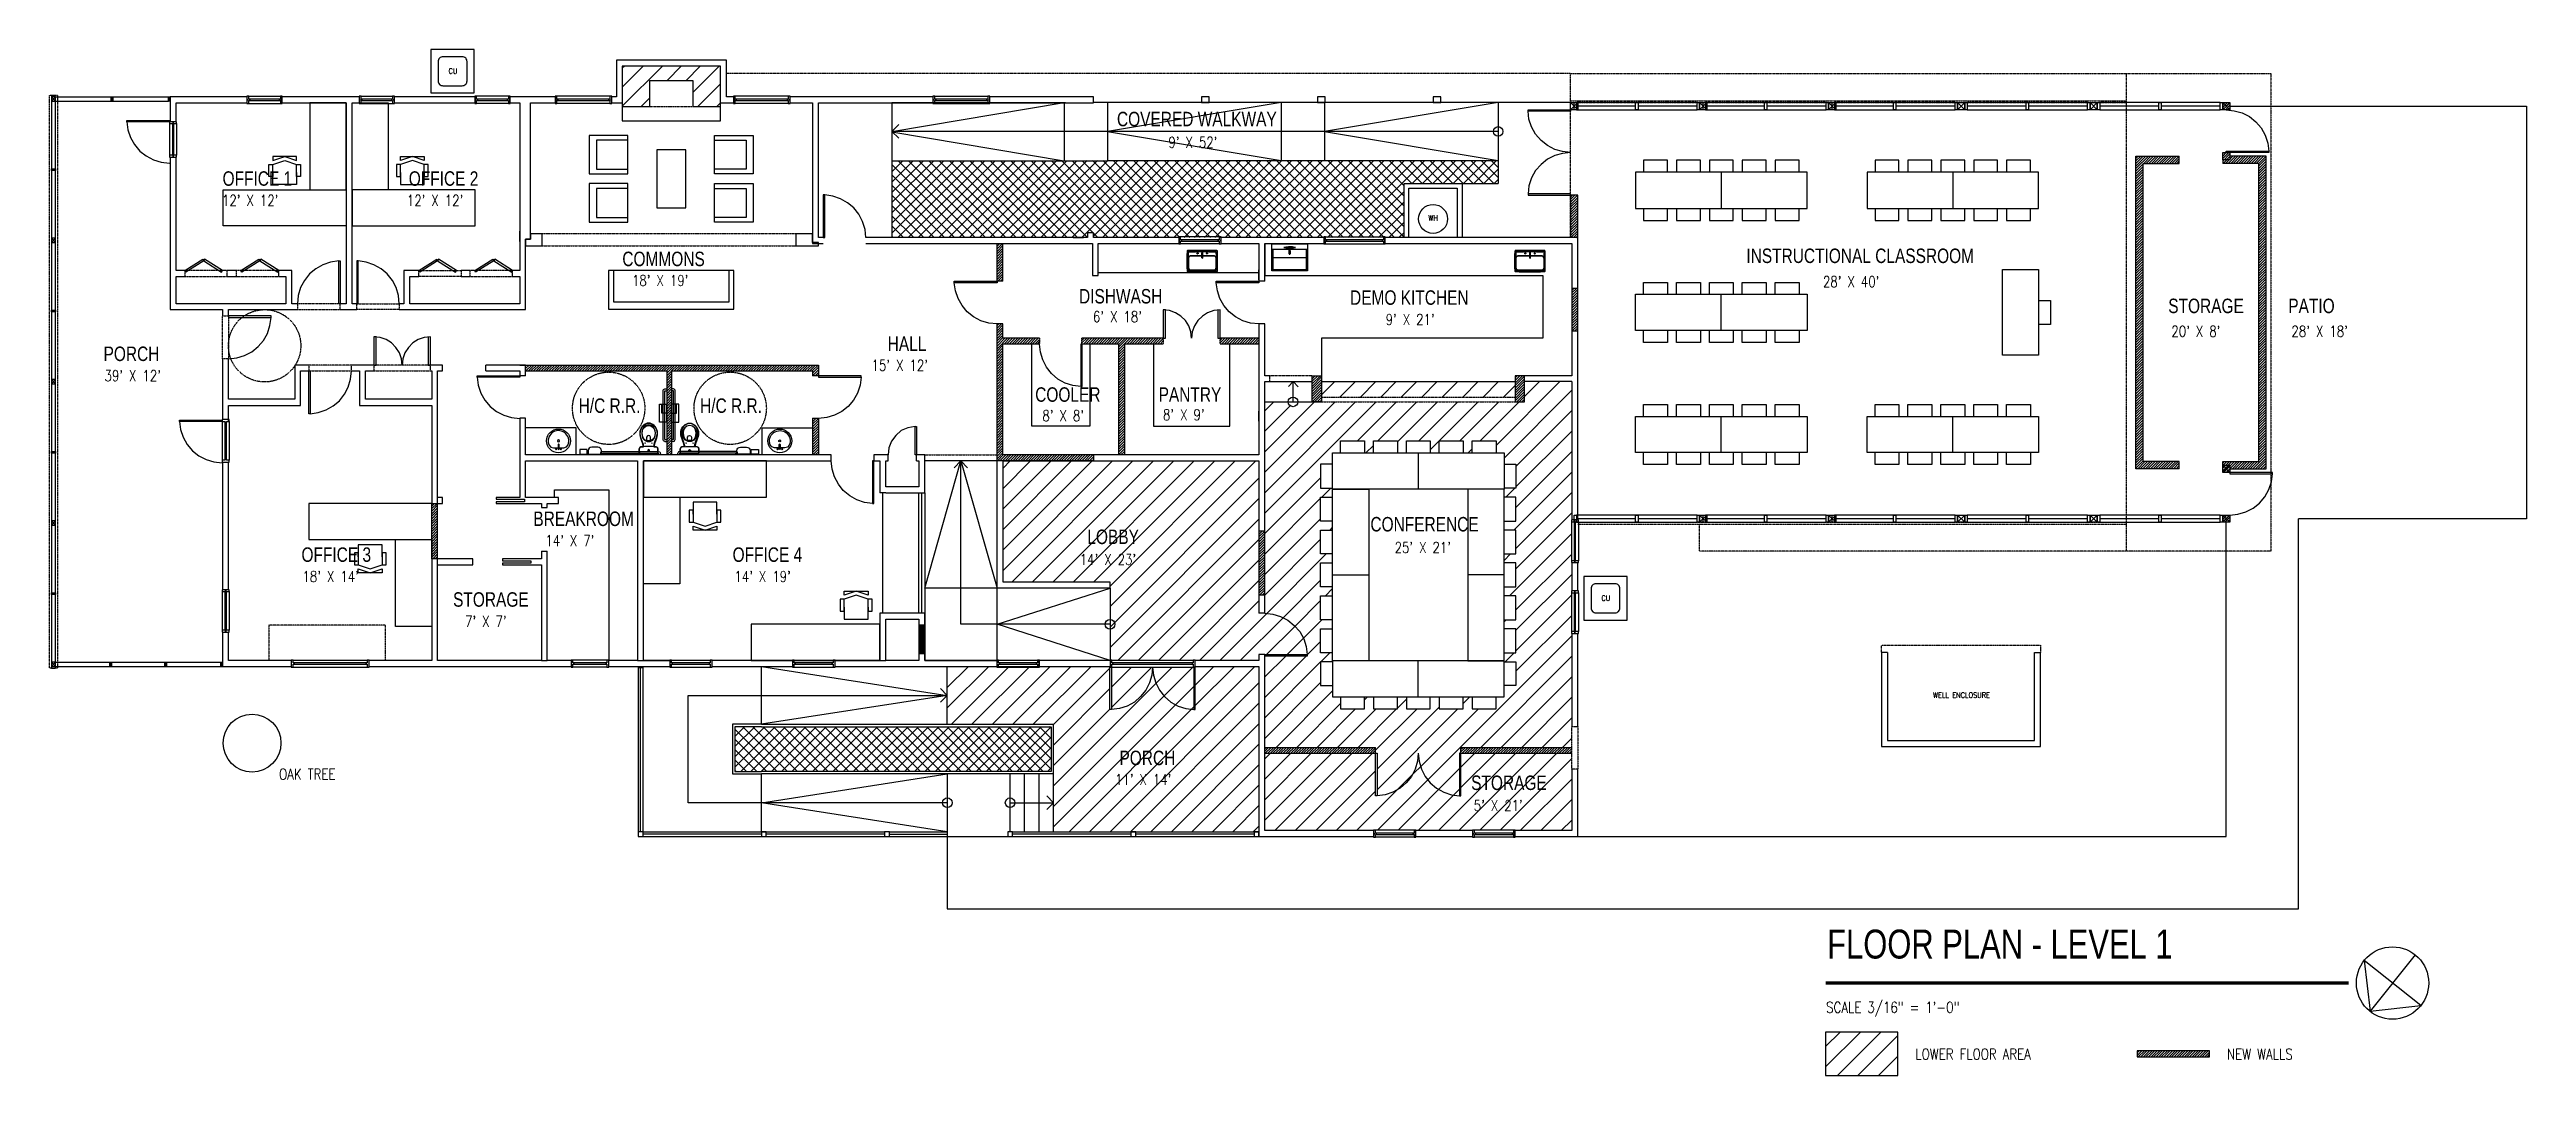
# Model space of a CAD drawing. Header units: inches. Extents: x -625442 to 34963, y -27993 to 66986.
# Drawn here: x 1728 to 3783, y 17712 to 18563 of the extents above; entities that cross this region are included whole.
import ezdxf

# ---------------------------------------------------------------- set-up
doc = ezdxf.new("R2010")
doc.units = ezdxf.units.IN
doc.header["$LTSCALE"] = 0.5
doc.header["$MEASUREMENT"] = 0
doc.linetypes.add('HIDDEN2', pattern=[0.1875, 0.125, -0.0625])
for name, color, linetype in [('0-TEXT', 30, 'Continuous'), ('A-ANNO-TEXT', 30, 'Continuous'), ('A-FIXT', 63, 'Continuous'), ('P-ABOVE', 201, 'HIDDEN2'), ('P-BELOW-LIGHT', 143, 'Continuous'), ('P-BELOW-MED', 145, 'Continuous'), ('P-CASEWORK', 140, 'Continuous'), ('P-DOOR', 51, 'Continuous'), ('P-FIXTURE', 63, 'Continuous'), ('P-FURNITURE', 201, 'Continuous'), ('P-RAILING', 60, 'Continuous'), ('P-WALL', 90, 'Continuous'), ('P-WINDOW', 213, 'Continuous')]:
    doc.layers.add(name, color=color, linetype=linetype)
doc.layers.add('A-WALL-PATT', color=111, linetype='Continuous', lineweight=13)
doc.styles.add('1-4T', font='Zap601Rm.ttf', dxfattribs={"width": 0.8, "height": 12})
doc.styles.add('sapa notes', font='romans.shx', dxfattribs={"width": 0.8})
pattern_1 = [(45, (0, -1800), (-8.4852814, 8.4852814), [])]
pattern_2 = [(45, (0, -1800), (-1.06066017, 1.06066017), [])]

msp = doc.modelspace()

# ---------------------------------------------------------------- texts
at = {"layer": '0-TEXT', "width": 0.8}
for s, height, style, p in [('CU', 4.4955, 'sapa notes', (2059.01784, 18542.47599)), ('COVERED WALKWAY', 11.988, '1-4T', (2613.4749, 18498.93681)), ("9' X 52'", 8.991, 'sapa notes', (2656.14929, 18481.14666)), ('OFFICE 1', 11.988, '1-4T', (1871.53526, 18449.62318)), ('OFFICE 2', 11.988, '1-4T', (2025.99279, 18449.62318)), ("12' X 12'", 8.991, 'sapa notes', (1871.03753, 18432.98062)), ("12' X 12'", 8.991, 'sapa notes', (2024.37151, 18432.98062)), ('WH', 4.4955, 'sapa notes', (2871.7714, 18420.65883)), ('COMMONS', 11.988, '1-4T', (2203.15344, 18382.97459)), ('INSTRUCTIONAL CLASSROOM', 11.988, '1-4T', (3135.59112, 18385.57162)), ("18' X 19'", 8.991, 'sapa notes', (2211.11667, 18366.53246)), ("28' X 40'", 8.991, 'sapa notes', (3199.07991, 18365.62149)), ('DISHWASH', 11.988, '1-4T', (2581.99827, 18352.02167)), ('DEMO KITCHEN', 11.988, '1-4T', (2806.84626, 18350.92843)), ('STORAGE', 11.988, '1-4T', (3485.54482, 18344.03828)), ('PATIO', 11.988, '1-4T', (3585.12876, 18344.03828)), ("6' X 18'", 8.991, 'sapa notes', (2593.53788, 18336.52806)), ("9' X 21'", 8.991, 'sapa notes', (2836.34148, 18334.20588)), ("20' X 8'", 8.991, 'sapa notes', (3488.11944, 18324.46744)), ("28' X 18'", 8.991, 'sapa notes', (3587.70338, 18324.46744)), ('PORCH', 11.988, '1-4T', (1772.82188, 18304.32294)), ('HALL', 11.988, '1-4T', (2423.2759, 18312.68171)), ("39' X 12'", 8.991, 'sapa notes', (1773.57732, 18287.65408)), ("15' X 12'", 8.991, 'sapa notes', (2409.86929, 18296.23957)), ('H/C R.R.', 11.988, '1-4T', (2166.88784, 18261.32515)), ('H/C R.R.', 11.988, '1-4T', (2267.68309, 18261.32515)), ('COOLER', 11.988, '1-4T', (2545.6401, 18270.53634)), ('PANTRY', 11.988, '1-4T', (2648.01888, 18270.53634)), ("8' X 8'", 8.991, 'sapa notes', (2551.60049, 18254.54538)), ("8' X 9'", 8.991, 'sapa notes', (2651.6294, 18255.24142)), ('BREAKROOM', 11.988, '1-4T', (2129.36545, 18167.54316)), ('LOBBY', 11.988, '1-4T', (2588.91026, 18152.57631)), ('CONFERENCE', 11.988, '1-4T', (2823.71487, 18163.02917)), ('OFFICE 3', 11.988, '1-4T', (1936.9961, 18137.81243)), ("14' X 7'", 8.991, 'sapa notes', (2139.28665, 18150.8743)), ('OFFICE 4', 11.988, '1-4T', (2294.6172, 18137.81243)), ("14' X 23'", 8.991, 'sapa notes', (2582.55954, 18135.33337)), ("25' X 21'", 8.991, 'sapa notes', (2843.7423, 18145.23902)), ("18' X 14'", 8.991, 'sapa notes', (1937.75154, 18121.14357)), ("14' X 19'", 8.991, 'sapa notes', (2296.08314, 18121.14357)), ('STORAGE', 11.988, '1-4T', (2062.76414, 18100.62902)), ('CU', 4.4955, 'sapa notes', (3015.38536, 18105.52722)), ("7' X 7'", 8.991, 'sapa notes', (2072.68533, 18083.96016)), ('WELL ENCLOSURE', 4.4955, 'sapa notes', (3290.40443, 18025.11869)), ('PORCH', 11.988, '1-4T', (2615.54892, 17969.2702)), ('OAK TREE', 8.991, 'sapa notes', (1918.38321, 17957.30992)), ("11' X 14'", 8.991, 'sapa notes', (2611.80748, 17952.84781)), ('STORAGE', 11.988, '1-4T', (2907.2936, 17948.66983)), ("5' X 21'", 8.991, 'sapa notes', (2909.41143, 17931.32883)), ('FLOOR PLAN - LEVEL 1', 23.976, '1-4T', (3202.61674, 17808.95926)), ('SCALE 3/16" = 1\'-0"', 8.991, 'sapa notes', (3201.731, 17763.98544)), ('LOWER FLOOR AREA', 8.991, 'sapa notes', (3275.73711, 17725.2045)), ('NEW WALLS', 8.991, 'sapa notes', (3534.26016, 17725.2045))]:
    msp.add_text(s, height=height, dxfattribs=dict(at, style=style)).set_placement(p)

# ---------------------------------------------------------------- blocks, each defined once
blk = doc.blocks.new('A$C468F4D8E')
at = {"layer": 'A-FIXT', "ltscale": 0.25}
for p, q in [((11.25, -1.5), (11.25, 0)), ((12.75, -1.5), (12.75, 0)), ((53.25, -1.5), (53.25, 0)), ((54.75, -1.5), (54.75, 0)), ((0, -5.25), (1.5, -5.25)), ((0, -6.75), (1.5, -6.75)), ((1.5, -53.25), (1.5, -6.75)), ((3, -53.25), (3, -6.75)), ((12.75, -1.5), (53.25, -1.5)), ((12.75, -3), (53.25, -3)), ((0, -53.25), (1.5, -53.25)), ((0, -54.75), (1.5, -54.75))]:
    blk.add_line(p, q, dxfattribs=at)
for centre, start, end in [((1.5, -6.75), 0, 90), ((12.75, -1.5), 180, 270), ((53.25, -1.5), 270, 0), ((1.5, -53.25), 270, 0)]:
    blk.add_arc(centre, 1.5, start, end, dxfattribs=at)
blk = doc.blocks.new('A$C25642377')
at = {"layer": 'A-FIXT'}
for p, q in [((0, 0), (-6, 0)), ((-6, 0), (-6, -15)), ((0, 0), (0, -15)), ((-6, -15), (0, -15))]:
    blk.add_line(p, q, dxfattribs=at)
blk = doc.blocks.new('SOAPDISP')
for p, q in [((3, 0), (-3, 0)), ((-3, 0), (-3, -4)), ((3, -4), (3, 0)), ((-3, -4), (3, -4))]:
    blk.add_line(p, q)
blk = doc.blocks.new('TOWELDISP')
for p, q in [((5.5, 0), (-5.5, 0)), ((-5.5, 0), (-5.5, -3)), ((5.5, -3), (5.5, 0)), ((-2.5, -6), (2.5, -6))]:
    blk.add_line(p, q)
for centre, start, end in [((-2.5, -3), 180, 270), ((2.5, -3), 270, 0)]:
    blk.add_arc(centre, 3, start, end)
blk = doc.blocks.new('SANITARYNAPKINDISP')
at = {"layer": 'A-FIXT'}
for p, q in [((3.75, 0), (-3.75, 0)), ((-3.75, 0), (-3.75, -4)), ((3.75, -4), (3.75, 0)), ((-3.75, -4), (3.75, -4))]:
    blk.add_line(p, q, dxfattribs=at)
blk = doc.blocks.new('A$C32ED3988')
at = {"rotation": 90}
blk.add_blockref('SANITARYNAPKINDISP', (-6, 11.25), dxfattribs=at)

# ---------------------------------------------------------------- hatches: boundary and pattern name
at = {"layer": 'P-BELOW-LIGHT'}
h = msp.add_hatch(dxfattribs=at)
h.set_pattern_fill('ANSI37', color=256, scale=48)
h.set_pattern_definition([(45, (130.273, -1357.463), (-4.2426407, 4.2426407), []), (135, (130.273, -1357.463), (-4.2426407, -4.2426407), [])])
h.paths.add_polyline_path([(2851.69576, 18451.62307), (2929.69576, 18451.62307), (2929.69576, 18470.62307), (2426.76317, 18470.33417), (2426.76317, 18406.62307), (2589.15344, 18406.62307), (2589.15344, 18410.62307), (2594.04447, 18410.62307), (2594.04447, 18406.62307), (2851.69576, 18406.62307)])
h = msp.add_hatch(color=256, dxfattribs=at)
h.dxf.hatch_style = 1
h.paths.add_polyline_path([(2453.9654, 18085.38029), (2449.07438, 18085.38029), (2449.07438, 18061.90335), (2453.9654, 18061.90335)])
h = msp.add_hatch(dxfattribs=at)
h.set_pattern_fill('ANSI37', color=256, scale=48)
h.set_pattern_definition([(45, (0, -1800), (-4.2426407, 4.2426407), []), (135, (0, -1800), (-4.2426407, -4.2426407), [])])
h.paths.add_polyline_path([(2558.83961, 18001.14309), (2472.75228, 18001.14309), (2318.49029, 18001.14309), (2296.49029, 18001.14309), (2296.49029, 17964.08582), (2318.49029, 17964.08582), (2558.83961, 17964.08582)])
at = {"layer": 'P-FURNITURE'}
h = msp.add_hatch(dxfattribs=at)
h.set_pattern_fill('ANSI31', color=256, scale=12)
h.set_pattern_definition(pattern_2)
h.paths.add_polyline_path([(3464.69576, 18468.21202), (3494.69576, 18468.21202), (3494.69576, 18474.21202), (3458.69576, 18474.21202), (3458.69576, 18215.03412), (3494.69576, 18215.03412), (3494.69576, 18221.03412), (3464.69576, 18221.03412)])
h.paths.add_polyline_path([(3566.69576, 18474.21202), (3536.69576, 18474.21202), (3536.69576, 18471.21202), (3530.69576, 18471.21202), (3530.69576, 18468.21202), (3560.69576, 18468.21202), (3560.69576, 18221.03412), (3530.69576, 18221.03412), (3530.69576, 18218.03412), (3536.69576, 18218.03412), (3536.69576, 18215.03412), (3566.69576, 18215.03412)])
h.paths.add_polyline_path([(3536.69576, 18477.21202), (3530.69576, 18477.21202), (3530.69576, 18471.21202), (3536.69576, 18471.21202), (3536.69576, 18474.21202)])
h.paths.add_polyline_path([(3530.69576, 18518.62307), (3536.69576, 18518.62307), (3536.69576, 18512.62307), (3530.69576, 18512.62307)])
h.paths.add_polyline_path([(3530.69576, 18218.03412), (3536.69576, 18218.03412), (3536.69576, 18212.03412), (3530.69576, 18212.03412)])
h.paths.add_polyline_path([(3530.69576, 18176.62307), (3536.69576, 18176.62307), (3536.69576, 18170.62307), (3530.69576, 18170.62307)])
h = msp.add_hatch(dxfattribs=at)
h.set_pattern_fill('ANSI31', color=256, scale=12)
h.set_pattern_definition(pattern_2)
h.paths.add_polyline_path([(2995.69576, 18441.80097), (2989.69576, 18441.80097), (2989.69576, 18406.62307), (2995.69576, 18406.62307)])
h.paths.add_polyline_path([(2995.69576, 18364.56022), (2990.80474, 18364.56022), (2990.80474, 18329.34481), (2995.69576, 18329.34481)])
h = msp.add_hatch(dxfattribs=at)
h.set_pattern_fill('ANSI31', color=256, scale=12)
h.set_pattern_definition(pattern_2)
h.paths.add_polyline_path([(2518.85643, 18401.73204), (2513.9654, 18401.73204), (2513.9654, 18370.42946), (2518.85643, 18370.42946)])
h.paths.add_polyline_path([(2518.85643, 18335.21405), (2513.9654, 18335.21405), (2513.9654, 18221.54654), (2594.04447, 18221.54654), (2594.04447, 18226.43756), (2518.85643, 18226.43756)])
h.paths.add_polyline_path([(2549.24873, 18323.21405), (2518.85643, 18323.21405), (2518.85643, 18318.32302), (2549.24873, 18318.32302)], flags=17)
h.paths.add_polyline_path([(2651.89343, 18323.21405), (2584.46414, 18323.21405), (2584.46414, 18318.32302), (2614.85643, 18318.32302), (2614.85643, 18226.43756), (2619.74746, 18226.43756), (2619.74746, 18318.32302), (2651.89343, 18318.32302)])
h.paths.add_polyline_path([(2731.18892, 18323.21405), (2699.04295, 18323.21405), (2699.04295, 18318.32302), (2731.18892, 18318.32302)])
h = msp.add_hatch(dxfattribs=at)
h.set_pattern_fill('ANSI31', color=256, scale=12)
h.paths.add_polyline_path([(2365.92688, 18300.97685), (2122.94057, 18300.97685), (2122.94057, 18296.08582), (2239.98821, 18296.08582), (2239.98821, 18226.43756), (2243.98821, 18226.43756), (2243.98821, 18296.08582), (2361.03586, 18296.08582), (2361.03586, 18292.08582), (2365.92688, 18292.08582)])
h.paths.add_polyline_path([(2365.92688, 18256.87041), (2361.03586, 18256.87041), (2361.03586, 18226.43756), (2365.92688, 18226.43756)])
h = msp.add_hatch(dxfattribs=at)
h.set_pattern_fill('ANSI31', color=256, scale=96)
h.set_pattern_definition(pattern_1)
h.paths.add_polyline_path([(2990.80474, 18287.28196), (2951.48086, 18287.28196), (2951.48086, 18270.45682), (2943.65522, 18270.45682), (2783.22947, 18270.45682), (2775.40382, 18270.45682), (2763.55689, 18270.45682, -1), (2755.55689, 18270.45682), (2736.07995, 18270.45682), (2736.07995, 18163.24547), (2736.07995, 18110.42236), (2736.07995, 18095.16235), (2742.73175, 18094.37978), (2749.18791, 18092.61901), (2755.25278, 18089.48876), (2760.5351, 18085.18465), (2765.03484, 18080.09798), (2768.36074, 18074.0331), (2770.51279, 18067.57695), (2771.29536, 18060.92515), (2771.29536, 18059.7513), (2736.07995, 18059.7513), (2736.07995, 18009.08024), (2736.07995, 17984.03412), (2828.03129, 17984.03412), (2828.03129, 17979.14309), (2829.20514, 17979.14309), (2829.20514, 17943.92768), (2835.85694, 17944.71025), (2842.3131, 17946.8623), (2848.37797, 17950.1882), (2853.46464, 17954.68794), (2857.76875, 17959.97026), (2860.89901, 17966.03513), (2862.65978, 17972.49129), (2863.44234, 17979.14309), (2864.22491, 17972.49129), (2865.98568, 17966.03513), (2869.11594, 17959.97026), (2873.42004, 17954.68794), (2878.50671, 17950.1882), (2884.57159, 17946.8623), (2891.02775, 17944.71025), (2897.67955, 17943.92768), (2897.67955, 17979.14309), (2898.85339, 17979.14309), (2898.85339, 17984.03412), (2990.80474, 17984.03412), (2990.80474, 18001.25459), (2990.80474, 18078.53285), (2990.41345, 18078.53285), (2990.41345, 18080.09798), (2990.41345, 18112.18313), (2990.41345, 18113.74826), (2990.80474, 18113.74826), (2990.80474, 18137.42084), (2990.41345, 18137.42084), (2990.41345, 18138.79033), (2990.41345, 18171.07112), (2990.41345, 18172.63625), (2990.80474, 18172.63625)])
h.paths.add_polyline_path([(2782.40895, 18218.78567), (2792.33141, 18218.78567), (2792.33141, 18228.11388), (2798.94638, 18228.11388), (2798.94638, 18238.03634), (2818.79129, 18238.03634), (2818.79129, 18228.11388), (2826.23313, 18228.11388), (2826.23313, 18238.03634), (2846.07805, 18238.03634), (2846.07805, 18228.11388), (2853.51989, 18228.11388), (2853.51989, 18238.03634), (2873.3648, 18238.03634), (2873.3648, 18228.11388), (2880.80664, 18228.11388), (2880.80664, 18238.03634), (2900.65155, 18238.03634), (2900.65155, 18228.11388), (2908.0934, 18228.11388), (2908.0934, 18238.03634), (2927.93831, 18238.03634), (2927.93831, 18228.11388), (2934.55328, 18228.11388), (2934.55328, 18218.78567), (2944.47574, 18218.78567), (2944.47574, 18198.94075), (2934.55328, 18198.94075), (2934.55328, 18198.11388), (2934.55328, 18191.49891), (2944.47574, 18191.49891), (2944.47574, 18171.654), (2934.55328, 18171.654), (2934.55328, 18164.21216), (2944.47574, 18164.21216), (2944.47574, 18144.36725), (2934.55328, 18144.36725), (2934.55328, 18136.9254), (2944.47574, 18136.9254), (2944.47574, 18117.08049), (2934.55328, 18117.08049), (2934.55328, 18109.63865), (2944.47574, 18109.63865), (2944.47574, 18089.79374), (2934.55328, 18089.79374), (2934.55328, 18082.35189), (2944.47574, 18082.35189), (2944.47574, 18062.50698), (2934.55328, 18062.50698), (2934.55328, 18055.89201), (2934.55328, 18055.06514), (2944.47574, 18055.06514), (2944.47574, 18035.22023), (2934.55328, 18035.22023), (2934.55328, 18025.89201), (2927.93831, 18025.89201), (2927.93831, 18015.96956), (2908.0934, 18015.96956), (2908.0934, 18025.89201), (2900.65155, 18025.89201), (2900.65155, 18015.96956), (2880.80664, 18015.96956), (2880.80664, 18025.89201), (2873.3648, 18025.89201), (2873.3648, 18015.96956), (2853.51989, 18015.96956), (2853.51989, 18025.89201), (2846.07805, 18025.89201), (2846.07805, 18015.96956), (2826.23313, 18015.96956), (2826.23313, 18025.89201), (2818.79129, 18025.89201), (2818.79129, 18015.96956), (2798.94638, 18015.96956), (2798.94638, 18025.89201), (2792.33141, 18025.89201), (2792.33141, 18035.22023), (2782.40895, 18035.22023), (2782.40895, 18055.06514), (2792.33141, 18055.06514), (2792.33141, 18055.89201), (2792.33141, 18062.50698), (2782.40895, 18062.50698), (2782.40895, 18082.35189), (2792.33141, 18082.35189), (2792.33141, 18089.79374), (2782.40895, 18089.79374), (2782.40895, 18109.63865), (2792.33141, 18109.63865), (2792.33141, 18117.08049), (2782.40895, 18117.08049), (2782.40895, 18136.9254), (2792.33141, 18136.9254), (2792.33141, 18144.36725), (2782.40895, 18144.36725), (2782.40895, 18164.21216), (2792.33141, 18164.21216), (2792.33141, 18171.654), (2782.40895, 18171.654), (2782.40895, 18191.49891), (2792.33141, 18191.49891), (2792.33141, 18198.11388), (2792.33141, 18198.94075), (2782.40895, 18198.94075)], flags=16)
h.paths.add_polyline_path([(2828.03129, 17979.14309), (2736.07995, 17979.14309), (2736.07995, 17914.97685), (2826.27052, 17914.97685), (2826.27052, 17915.36813), (2827.83565, 17915.36813), (2859.9208, 17915.36813), (2861.48593, 17915.36813), (2861.48593, 17914.97685), (2908.43981, 17914.97685), (2908.43981, 17915.36813), (2910.00494, 17915.36813), (2942.28573, 17915.36813), (2943.85086, 17915.36813), (2943.85086, 17914.97685), (2990.80474, 17914.97685), (2990.80474, 17965.84355), (2990.80474, 17979.14309), (2898.85339, 17979.14309), (2898.85339, 17943.92768), (2897.67955, 17943.92768), (2891.02775, 17944.71025), (2884.57159, 17946.8623), (2878.50671, 17950.1882), (2873.42004, 17954.68794), (2869.11594, 17959.97026), (2865.98568, 17966.03513), (2864.22491, 17972.49129), (2863.44234, 17979.14309), (2862.65978, 17972.49129), (2860.89901, 17966.03513), (2857.76875, 17959.97026), (2853.46464, 17954.68794), (2848.37797, 17950.1882), (2842.3131, 17946.8623), (2835.85694, 17944.71025), (2829.20514, 17943.92768), (2828.03129, 17943.92768)])
h.paths.add_polyline_path([(2943.65522, 18287.28196), (2783.22947, 18287.28196), (2783.22947, 18274.45682), (2943.65522, 18274.45682)], flags=17)
h.paths.add_polyline_path([(2907.76308, 17928.65294), (2959.3543, 17928.65294), (2959.3543, 17944.7083), (2907.76308, 17944.7083)], flags=24)
h.paths.add_polyline_path([(2904.2356, 17945.36787), (2969.54286, 17945.36787), (2969.54286, 17963.71582), (2904.2356, 17963.71582)], flags=24)
h = msp.add_hatch(dxfattribs=at)
h.set_pattern_fill('ANSI31', color=256, scale=12)
h.set_pattern_definition(pattern_2)
h.paths.add_polyline_path([(2783.22947, 18292.17299), (2775.40382, 18292.17299), (2775.40382, 18270.45682), (2783.22947, 18270.45682)])
h.paths.add_polyline_path([(2951.48086, 18292.17299), (2943.65522, 18292.17299), (2943.65522, 18270.45682), (2951.48086, 18270.45682)])
h = msp.add_hatch(dxfattribs=at)
h.set_pattern_fill('ANSI31', color=256, scale=96)
h.set_pattern_definition(pattern_1)
h.paths.add_polyline_path([(2731.18892, 18163.24547), (2731.18892, 18221.54654), (2594.04447, 18221.54654), (2518.9654, 18221.54654), (2518.9654, 18121.03412), (2607.73935, 18121.03412), (2607.73935, 18116.03412), (2607.73935, 18056.4254), (2609.30448, 18056.4254), (2676.80068, 18056.4254), (2678.36581, 18056.4254), (2678.36581, 18056.03412), (2731.18892, 18056.03412), (2731.18892, 18060.92515), (2736.07995, 18060.92515), (2771.29536, 18060.92515), (2770.51279, 18067.57695), (2768.36074, 18074.0331), (2765.03484, 18080.09798), (2760.5351, 18085.18465), (2755.25278, 18089.48876), (2749.18791, 18092.61901), (2742.73175, 18094.37978), (2736.07995, 18095.16235), (2731.18892, 18095.16235), (2731.18892, 18110.42236)])
h.paths.add_polyline_path([(2581.93873, 18132.65747), (2639.35269, 18132.65747), (2639.35269, 18148.71283), (2581.93873, 18148.71283)], flags=24)
h.paths.add_polyline_path([(2585.85648, 18149.27856), (2633.93972, 18149.27856), (2633.93972, 18167.60127), (2585.85648, 18167.60127)], flags=24)
h = msp.add_hatch(dxfattribs=at)
h.set_pattern_fill('ANSI31', color=256, scale=12)
h.paths.add_polyline_path([(2049.96642, 18186.33113), (2045.07539, 18186.33113), (2045.07539, 18140.35546), (2049.96642, 18140.35546)])
h = msp.add_hatch(dxfattribs=at)
h.set_pattern_fill('ANSI31', color=256, scale=12)
h.set_pattern_definition(pattern_2)
h.paths.add_polyline_path([(2736.07995, 18163.24547), (2731.18892, 18163.24547), (2731.18892, 18110.42236), (2736.07995, 18110.42236)])
h.paths.add_polyline_path([(2828.03129, 17984.03412), (2736.07995, 17984.03412), (2736.07995, 17979.14309), (2828.03129, 17979.14309)])
h.paths.add_polyline_path([(2990.80474, 17984.03412), (2898.85339, 17984.03412), (2898.85339, 17979.14309), (2990.80474, 17979.14309)])
h = msp.add_hatch(dxfattribs=at)
h.set_pattern_fill('ANSI31', color=256, scale=96)
h.set_pattern_definition(pattern_1)
h.paths.add_polyline_path([(2607.64153, 18050.55617), (2607.65131, 18051.14309), (2549.14483, 18051.14309), (2549.14483, 18050.55617), (2547.5797, 18050.55617), (2515.29891, 18050.55617), (2513.73378, 18050.55617), (2513.73378, 18051.14309), (2472.75228, 18051.14309), (2472.75228, 18003.14309), (2560.83961, 18003.14309), (2560.83961, 17962.08582), (2560.83961, 17914.08582), (2731.18892, 17914.08582), (2731.18892, 18051.14309), (2678.36581, 18051.14309), (2678.36581, 18050.55617), (2678.46363, 18050.55617), (2678.46363, 18015.34076), (2677.28978, 18015.34076), (2670.63798, 18016.12332), (2664.18183, 18018.27538), (2658.11695, 18021.60127), (2653.03028, 18026.10102), (2648.72618, 18031.38333), (2645.59592, 18037.44821), (2643.83515, 18043.90437), (2643.05258, 18050.55617), (2642.27002, 18043.90437), (2640.50925, 18037.44821), (2637.37899, 18031.38333), (2633.07488, 18026.10102), (2627.98821, 18021.60127), (2621.92334, 18018.27538), (2615.46718, 18016.12332), (2608.81538, 18015.34076), (2607.64153, 18015.34076)])
h.paths.add_polyline_path([(2640.50925, 18037.44821), (2642.27002, 18043.90437), (2643.05258, 18050.55617), (2609.30448, 18050.55617), (2608.81538, 18050.55617), (2608.81538, 18015.34076), (2615.46718, 18016.12332), (2621.92334, 18018.27538), (2627.98821, 18021.60127), (2633.07488, 18026.10102), (2637.37899, 18031.38333)], flags=17)
h.paths.add_polyline_path([(2677.28978, 18050.55617), (2676.80068, 18050.55617), (2643.05258, 18050.55617), (2643.83515, 18043.90437), (2645.59592, 18037.44821), (2648.72618, 18031.38333), (2653.03028, 18026.10102), (2658.11695, 18021.60127), (2664.18183, 18018.27538), (2670.63798, 18016.12332), (2677.28978, 18015.34076)], flags=17)
h.paths.add_polyline_path([(2611.18668, 17950.17192), (2668.60063, 17950.17192), (2668.60063, 17966.22727), (2611.18668, 17966.22727)], flags=24)
h.paths.add_polyline_path([(2612.49093, 17965.96824), (2665.28693, 17965.96824), (2665.28693, 17984.31619), (2612.49093, 17984.31619)], flags=24)
h = msp.add_hatch(dxfattribs=at)
h.set_pattern_fill('ANSI31', color=256, scale=96)
h.set_pattern_definition([(45, (-60, -1800), (-8.4852814, 8.4852814), [])])
h.paths.add_polyline_path([(3261.23472, 17712.03622), (3261.23472, 17748.03622), (3201.23472, 17748.03622), (3201.23472, 17712.03622)])
h = msp.add_hatch(dxfattribs=at)
h.set_pattern_fill('ANSI31', color=256, scale=12)
h.set_pattern_definition([(45, (198.523, -1747.9088), (-1.06066017, 1.06066017), [])])
h.paths.add_polyline_path([(3519.75776, 17732.53622), (3459.75776, 17732.53622), (3459.75776, 17727.53622), (3519.75776, 17727.53622)])

# ---------------------------------------------------------------- linework, layer by layer
at = {"layer": '0-TEXT'}
for p, q in [((2929.69576, 18494.62307), (2426.76317, 18494.62307)), ((2483.9654, 18086.03412), (2483.9654, 18221.54654)), ((2607.73935, 18086.03412), (2483.9654, 18086.03412)), ((2257.70144, 17938.08582), (2257.70144, 18027.14309)), ((2257.70144, 18027.14309), (2472.75228, 18027.14309)), ((2472.75228, 17938.08582), (2257.70144, 17938.08582)), ((2524.83961, 17938.08582), (2560.83961, 17938.08582))]:
    msp.add_line(p, q, dxfattribs=at)
for points in [[(2432.42003, 18500.27992), (2426.76317, 18494.62307), (2432.42003, 18488.96621)], [(2478.30855, 18215.88968), (2483.9654, 18221.54654), (2489.62226, 18215.88968)], [(2467.09542, 18032.79994), (2472.75228, 18027.14309), (2467.09542, 18021.48624)], [(2555.18275, 17943.74267), (2560.83961, 17938.08582), (2555.18275, 17932.42896)], [(3690.30649, 17812.12502), (3652.91577, 17765.20025), (3695.07351, 17769.96728), (3648.14874, 17807.358), (3652.91577, 17765.20025)]]:
    msp.add_lwpolyline(points, dxfattribs=at)
at = {"layer": '0-TEXT', "const_width": 2.997}
msp.add_lwpolyline([(3201.23472, 17788.66264), (3635.29143, 17788.66264)], dxfattribs=at)
at = {"layer": '0-TEXT'}
for centre, radius in [((2929.69576, 18494.62307), 4), ((2759.55689, 18270.45682), 4), ((2607.73935, 18086.03412), 4), ((2472.75228, 17938.08582), 4), ((2524.83961, 17938.08582), 4), ((3671.61113, 17788.66264), 30)]:
    msp.add_circle(centre, radius, dxfattribs=at)
at = {"layer": 'A-ANNO-TEXT'}
for points in [[(2759.55689, 18270.45682), (2759.55689, 18287.28196), (2755.64407, 18283.1735)], [(2759.55689, 18287.28196), (2763.861, 18282.97786)]]:
    msp.add_lwpolyline(points, dxfattribs=at)
at = {"layer": 'P-ABOVE'}
for p, q in [((2989.69576, 18542.62307), (2289.43119, 18542.62307)), ((1729.50621, 18524.7252), (1733.00621, 18524.7252)), ((2225.84782, 18515.39955), (2261.65015, 18515.39955)), ((2989.69576, 18520.12307), (3450.69576, 18520.12307)), ((2989.69576, 18518.62307), (3450.69576, 18518.62307)), ((2783.22947, 18274.45682), (2943.65522, 18274.45682)), ((2783.22947, 18270.45682), (2943.65522, 18270.45682)), ((2995.69576, 18169.12307), (3450.69576, 18169.12307)), ((2996.28269, 18170.62307), (3450.69576, 18170.62307)), ((1729.50621, 18049.64309), (1733.00621, 18049.64309))]:
    msp.add_line(p, q, dxfattribs=at)
for points in [[(2989.69576, 18406.62307), (2989.69576, 18542.62307), (3450.69576, 18542.62307), (3450.69576, 18146.62307), (3096.69576, 18146.62307), (3096.69576, 18169.12307)], [(3450.69576, 18542.62307), (3570.69576, 18542.62307), (3570.69576, 18146.62307), (3450.69576, 18146.62307)], [(2347.14533, 18409.75333), (2136.63545, 18409.75333)], [(2136.63545, 18399.77563), (2347.14533, 18399.77563)], [(2549.24873, 18323.21405), (2549.24873, 18318.32302)], [(2584.46414, 18318.32302), (2584.46414, 18323.21405)], [(2651.89343, 18323.21405), (2651.89343, 18318.32302)], [(2699.04295, 18318.32302), (2699.04295, 18323.21405)], [(2453.9654, 18226.43756), (2513.9654, 18226.43756)], [(2006.72972, 18056.03412), (2006.72972, 18085.38029), (1909.88735, 18085.38029), (1909.88735, 18056.03412)], [(3247.69576, 18062.62307), (3247.69576, 18068.62307), (3379.69576, 18068.62307), (3379.69576, 18062.62307)]]:
    msp.add_lwpolyline(points, dxfattribs=at)
for points in [[(1729.50621, 18049.64309), (1728.00621, 18049.64309), (1728.00621, 18524.7252), (1729.50621, 18524.7252)], [(1734.50621, 18049.64309), (1733.00621, 18049.64309), (1733.00621, 18524.7252), (1734.50621, 18524.7252)], [(1875.45451, 18379.23331), (1840.2391, 18379.23331), (1840.2391, 18374.34228), (1875.45451, 18374.34228)], [(1918.10428, 18379.23331), (1882.88887, 18379.23331), (1882.88887, 18374.34228), (1918.10428, 18374.34228)], [(2034.31513, 18379.23331), (2069.53053, 18379.23331), (2069.53053, 18374.34228), (2034.31513, 18374.34228)], [(2112.18031, 18374.34228), (2112.18031, 18379.23331), (2076.76926, 18379.23331), (2076.76926, 18374.34228)], [(1969.16662, 18351.84355), (1933.75557, 18351.84355), (1933.75557, 18346.95252), (1969.16662, 18346.95252)], [(2018.07691, 18351.84355), (2018.07691, 18346.95252), (1982.8615, 18346.95252), (1982.8615, 18351.84355)], [(1876.43271, 18306.25916), (1871.54168, 18306.25916), (1871.54168, 18341.67021), (1876.43271, 18341.67021)], [(1943.14635, 18296.08582), (1978.36176, 18296.08582), (1978.36176, 18300.97685), (1943.14635, 18300.97685)], [(2044.09718, 18296.08582), (2044.09718, 18300.97685), (1996.94767, 18300.97685), (1996.94767, 18296.08582)], [(2739.99277, 18287.28196), (2775.40382, 18287.28196), (2775.40382, 18292.17299), (2739.99277, 18292.17299)], [(2995.69576, 17965.84355), (2990.80474, 17965.84355), (2990.80474, 18001.25459), (2995.69576, 18001.25459)]]:
    msp.add_lwpolyline(points, close=True, dxfattribs=at)
for centre in [(1906.43271, 18316.95252), (2191.82043, 18265.14187), (2292.61568, 18265.14187)]:
    msp.add_circle(centre, 30, dxfattribs=at)
at = {"layer": 'P-BELOW-LIGHT'}
for p, q in [((1729.50621, 18523.2252), (1729.50621, 18051.14309)), ((1733.00621, 18523.2252), (1826.60935, 18523.2252)), ((1733.00621, 18519.7252), (1826.60935, 18519.7252)), ((1733.00621, 18381.75691), (1733.00621, 18519.7252)), ((2569.69576, 18518.33417), (2569.69576, 18470.33417)), ((2605.69576, 18518.62307), (2594.04447, 18518.62307)), ((2785.69576, 18518.62307), (2749.69576, 18518.62307)), ((2749.69576, 18518.62307), (2749.69576, 18470.62307)), ((3094.69576, 18518.62307), (2994.69576, 18518.62307)), ((3201.69576, 18518.62307), (3101.69576, 18518.62307)), ((3308.69576, 18518.62307), (3208.69576, 18518.62307)), ((3418.69576, 18518.62307), (3318.69576, 18518.62307)), ((3528.69576, 18518.62307), (3428.69576, 18518.62307)), ((2994.69576, 18512.62307), (3094.69576, 18512.62307)), ((3101.69576, 18512.62307), (3201.69576, 18512.62307)), ((3208.69576, 18512.62307), (3308.69576, 18512.62307)), ((3318.69576, 18512.62307), (3418.69576, 18512.62307)), ((3428.69576, 18512.62307), (3528.69576, 18512.62307)), ((2426.76317, 18470.33417), (2426.76317, 18406.62307)), ((2569.69576, 18470.33417), (2605.69576, 18470.33417)), ((2749.69576, 18470.62307), (2785.69576, 18470.62307)), ((2899.69576, 18451.62307), (2929.69576, 18451.62307)), ((1733.00621, 18054.64309), (1733.00621, 18381.75691)), ((2423.64103, 18221.54654), (2423.64103, 18226.43756)), ((2447.11796, 18221.54654), (2447.11796, 18226.43756)), ((2518.9654, 18221.54654), (2594.04447, 18221.54654)), ((2449.07438, 18095.16235), (2449.07438, 18195.13498)), ((3094.69576, 18176.62307), (2994.69576, 18176.62307)), ((2994.69576, 18170.62307), (3094.69576, 18170.62307)), ((3201.69576, 18176.62307), (3101.69576, 18176.62307)), ((3101.69576, 18170.62307), (3201.69576, 18170.62307)), ((3308.69576, 18176.62307), (3208.69576, 18176.62307)), ((3208.69576, 18170.62307), (3308.69576, 18170.62307)), ((3418.69576, 18176.62307), (3318.69576, 18176.62307)), ((3318.69576, 18170.62307), (3418.69576, 18170.62307)), ((3528.69576, 18176.62307), (3428.69576, 18176.62307)), ((3428.69576, 18170.62307), (3528.69576, 18170.62307)), ((3593.69576, 17850.08582), (3593.69576, 18173.62307)), ((1733.00621, 18054.64309), (1871.54168, 18054.64309)), ((1733.00621, 18051.14309), (1871.54168, 18051.14309)), ((2136.04853, 18056.03412), (2140.93956, 18056.03412)), ((2318.49029, 18003.14309), (2318.49029, 18051.14309)), ((2472.75228, 18003.14309), (2472.75228, 18051.14309)), ((2318.49029, 18003.14309), (2294.49029, 18003.14309)), ((2294.49029, 18003.14309), (2294.49029, 17962.08582)), ((2318.49029, 18003.14309), (2472.75228, 18003.14309)), ((2472.75228, 18003.14309), (2560.83961, 18003.14309)), ((2560.83961, 17962.08582), (2560.83961, 18003.14309)), ((2294.49029, 17962.08582), (2318.49029, 17962.08582)), ((2318.49029, 17914.08582), (2318.49029, 17962.08582)), ((2560.83961, 17962.08582), (2318.49029, 17962.08582)), ((2318.49029, 17938.08582), (2472.75228, 17962.08582)), ((2472.75228, 17962.08582), (2472.75228, 17914.08582)), ((2496.75228, 17962.08582), (2472.75228, 17962.08582)), ((2524.83961, 17914.08582), (2524.83961, 17962.08582)), ((2536.83961, 17914.08582), (2536.83961, 17962.08582)), ((2548.83961, 17914.08582), (2548.83961, 17962.08582)), ((2560.83961, 17914.08582), (2560.83961, 17962.08582)), ((2424.66495, 17914.08582), (2472.75228, 17914.08582)), ((2472.75228, 17914.08582), (2472.75228, 17910.08582)), ((2472.75228, 17910.08582), (2472.75228, 17850.08582)), ((2472.75228, 17850.08582), (3593.69576, 17850.08582))]:
    msp.add_line(p, q, dxfattribs=at)
for points in [[(2044.3721, 18526.53332), (2080.3721, 18526.53332), (2080.3721, 18562.53332), (2044.3721, 18562.53332)], [(1919.47377, 18520.29058), (1919.47377, 18517.94289), (1921.0389, 18517.94289), (1921.0389, 18523.81212), (1919.47377, 18523.81212), (1919.47377, 18521.46443), (1918.6912, 18521.46443), (1918.6912, 18520.29058)], [(2012.59896, 18520.29058), (2012.59896, 18517.94289), (2014.16409, 18517.94289), (2014.16409, 18523.81212), (2012.59896, 18523.81212), (2012.59896, 18521.46443), (2011.81639, 18521.46443), (2011.81639, 18520.29058)], [(2082.24721, 18521.46443), (2082.24721, 18523.81212), (2080.68208, 18523.81212), (2080.68208, 18517.94289), (2082.24721, 18517.94289), (2082.24721, 18520.29058), (2083.02977, 18520.29058), (2083.02977, 18521.46443)], [(2148.96084, 18521.46443), (2148.96084, 18523.81212), (2147.39571, 18523.81212), (2147.39571, 18517.94289), (2148.96084, 18517.94289), (2148.96084, 18520.29058), (2149.74341, 18520.29058), (2149.74341, 18521.46443)], [(2296.86556, 18521.46443), (2296.86556, 18523.81212), (2295.30043, 18523.81212), (2295.30043, 18517.94289), (2296.86556, 18517.94289), (2296.86556, 18520.29058), (2297.64812, 18520.29058), (2297.64812, 18521.46443)], [(2506.39723, 18520.29058), (2506.39723, 18517.94289), (2507.96236, 18517.94289), (2507.96236, 18523.81212), (2506.39723, 18523.81212), (2506.39723, 18521.46443), (2505.61467, 18521.46443), (2505.61467, 18520.29058)], [(1829.87012, 18474.90183), (1827.52242, 18474.90183), (1827.52242, 18473.3367), (1833.39166, 18473.3367), (1833.39166, 18474.90183), (1831.04397, 18474.90183), (1831.04397, 18475.6844), (1829.87012, 18475.6844)], [(2231.74898, 18431.39955), (2255.74898, 18431.39955), (2255.74898, 18479.39955), (2231.74898, 18479.39955)], [(2666.23606, 18404.8623), (2666.23606, 18407.20999), (2664.67093, 18407.20999), (2664.67093, 18401.34076), (2666.23606, 18401.34076), (2666.23606, 18403.68845), (2667.01862, 18403.68845), (2667.01862, 18404.8623)], [(2752.31817, 18398.40614), (2752.12253, 18398.40614), (2751.92688, 18398.40614), (2752.12253, 18398.40614)], [(2753.8833, 18398.79742), (2753.49201, 18398.79742), (2753.49201, 18398.40614), (2753.49201, 18398.01486), (2753.8833, 18398.01486), (2753.8833, 18398.40614), (2753.68766, 18398.40614), (2753.49201, 18398.40614), (2753.10073, 18398.40614), (2752.90509, 18398.40614), (2752.51381, 18398.40614), (2752.31817, 18398.40614), (2752.51381, 18398.40614), (2752.90509, 18398.40614), (2753.10073, 18398.40614), (2753.49201, 18398.40614), (2753.68766, 18398.40614), (2753.8833, 18398.40614)], [(2834.48745, 18403.68845), (2834.48745, 18401.34076), (2836.05258, 18401.34076), (2836.05258, 18407.20999), (2834.48745, 18407.20999), (2834.48745, 18404.8623), (2833.70489, 18404.8623), (2833.70489, 18403.68845)], [(1873.4981, 18222.13346), (1871.1504, 18222.13346), (1871.1504, 18220.56833), (1877.01964, 18220.56833), (1877.01964, 18222.13346), (1874.67194, 18222.13346), (1874.67194, 18222.91602), (1873.4981, 18222.91602)], [(2992.76115, 18138.79033), (2990.41345, 18138.79033), (2990.41345, 18137.42084), (2996.28269, 18137.42084), (2996.28269, 18138.79033), (2993.93499, 18138.79033), (2993.93499, 18139.57289), (2992.76115, 18139.57289)], [(2453.9654, 18056.03412), (2513.9654, 18056.03412), (2513.9654, 18116.03412), (2453.9654, 18116.03412)], [(1873.4981, 18081.07619), (1871.1504, 18081.07619), (1871.1504, 18079.51106), (1877.01964, 18079.51106), (1877.01964, 18081.07619), (1874.67194, 18081.07619), (1874.67194, 18081.85875), (1873.4981, 18081.85875)], [(2992.76115, 18080.09798), (2990.41345, 18080.09798), (2990.41345, 18078.53285), (2996.28269, 18078.53285), (2996.28269, 18080.09798), (2993.93499, 18080.09798), (2993.93499, 18080.88055), (2992.76115, 18080.88055)], [(1991.46971, 18052.90386), (1991.46971, 18050.55617), (1993.03484, 18050.55617), (1993.03484, 18056.4254), (1991.46971, 18056.4254), (1991.46971, 18054.07771), (1990.68715, 18054.07771), (1990.68715, 18052.90386)], [(2162.0688, 18054.07771), (2162.0688, 18056.4254), (2160.69931, 18056.4254), (2160.69931, 18050.55617), (2162.0688, 18050.55617), (2162.0688, 18052.90386), (2162.85137, 18052.90386), (2162.85137, 18054.07771)], [(2276.12759, 18052.90386), (2276.12759, 18050.55617), (2277.69272, 18050.55617), (2277.69272, 18056.4254), (2276.12759, 18056.4254), (2276.12759, 18054.07771), (2275.34503, 18054.07771), (2275.34503, 18052.90386)], [(2378.05664, 18052.90386), (2378.05664, 18050.55617), (2379.62177, 18050.55617), (2379.62177, 18056.4254), (2378.05664, 18056.4254), (2378.05664, 18054.07771), (2377.27407, 18054.07771), (2377.27407, 18052.90386)], [(2547.5797, 18052.90386), (2547.5797, 18050.55617), (2549.14483, 18050.55617), (2549.14483, 18056.4254), (2547.5797, 18056.4254), (2547.5797, 18054.07771), (2546.79713, 18054.07771), (2546.79713, 18052.90386)], [(2676.80068, 18052.90386), (2676.80068, 18050.55617), (2678.36581, 18050.55617), (2678.36581, 18056.4254), (2676.80068, 18056.4254), (2676.80068, 18054.07771), (2676.01812, 18054.07771), (2676.01812, 18052.90386)], [(2827.83565, 17913.02043), (2827.83565, 17915.36813), (2826.27052, 17915.36813), (2826.27052, 17909.49889), (2827.83565, 17909.49889), (2827.83565, 17911.84659), (2828.61822, 17911.84659), (2828.61822, 17913.02043)], [(2910.00494, 17913.02043), (2910.00494, 17915.36813), (2908.43981, 17915.36813), (2908.43981, 17909.49889), (2910.00494, 17909.49889), (2910.00494, 17911.84659), (2910.7875, 17911.84659), (2910.7875, 17913.02043)]]:
    msp.add_lwpolyline(points, close=True, dxfattribs=at)
for points in [[(2054.3721, 18532.53332), (2070.3721, 18532.53332, 0.4142135624), (2074.3721, 18536.53332), (2074.3721, 18552.53332, 0.4142135624), (2070.3721, 18556.53332), (2054.3721, 18556.53332, 0.4142135624), (2050.3721, 18552.53332), (2050.3721, 18536.53332, 0.4142135624)], [(3010.73962, 18095.58455), (3026.73962, 18095.58455, 0.4142135624), (3030.73962, 18099.58455), (3030.73962, 18115.58455, 0.4142135624), (3026.73962, 18119.58455), (3010.73962, 18119.58455, 0.4142135624), (3006.73962, 18115.58455), (3006.73962, 18099.58455, 0.4142135624)]]:
    msp.add_lwpolyline(points, format="xyb", close=True, dxfattribs=at)
for points in [[(2236.41244, 18548.85419), (2203.15344, 18515.59519)], [(2220.56551, 18548.85419), (2203.15344, 18531.44213)], [(2204.91421, 18548.85419), (2203.15344, 18547.09342)], [(2252.06373, 18548.85419), (2240.32526, 18536.92008)], [(2267.71502, 18548.85419), (2255.97656, 18536.92008)], [(2283.36632, 18548.85419), (2261.65015, 18526.94238)], [(2284.54016, 18534.1811), (2265.75861, 18515.39955)], [(1893.25785, 18517.94289), (1893.25785, 18520.29058), (1894.04042, 18520.29058), (1894.04042, 18521.46443), (1893.25785, 18521.46443), (1893.25785, 18523.81212), (1891.69272, 18523.81212), (1891.69272, 18517.94289), (1893.25785, 18517.94289), (1919.47377, 18517.94289)], [(1892.47529, 18520.29058), (1892.47529, 18521.46443)], [(1893.25785, 18523.81212), (1919.47377, 18523.81212)], [(1920.25633, 18521.46443), (1920.25633, 18520.29058)], [(1986.38304, 18517.94289), (1986.38304, 18520.29058), (1987.16561, 18520.29058), (1987.16561, 18521.46443), (1986.38304, 18521.46443), (1986.38304, 18523.81212), (1984.81791, 18523.81212), (1984.81791, 18517.94289), (1986.38304, 18517.94289), (2012.59896, 18517.94289)], [(1985.60048, 18520.29058), (1985.60048, 18521.46443)], [(1986.38304, 18523.81212), (2012.59896, 18523.81212)], [(2013.38152, 18521.46443), (2013.38152, 18520.29058)], [(2081.46464, 18520.29058), (2081.46464, 18521.46443)], [(2108.65877, 18523.81212), (2108.65877, 18521.46443), (2107.8762, 18521.46443), (2107.8762, 18520.29058), (2108.65877, 18520.29058), (2108.65877, 18517.94289), (2110.22389, 18517.94289), (2110.22389, 18523.81212), (2108.65877, 18523.81212), (2082.24721, 18523.81212)], [(2108.65877, 18517.94289), (2082.24721, 18517.94289)], [(2109.44133, 18521.46443), (2109.44133, 18520.29058)], [(2148.17828, 18520.29058), (2148.17828, 18521.46443)], [(2192.78446, 18523.81212), (2192.78446, 18521.46443), (2192.0019, 18521.46443), (2192.0019, 18520.29058), (2192.78446, 18520.29058), (2192.78446, 18517.94289), (2194.34959, 18517.94289), (2194.34959, 18523.81212), (2192.78446, 18523.81212), (2148.96084, 18523.81212)], [(2192.78446, 18517.94289), (2148.96084, 18517.94289)], [(2193.56703, 18521.46443), (2193.56703, 18520.29058)], [(2225.84782, 18522.44263), (2218.80474, 18515.39955)], [(2284.54016, 18518.33417), (2281.60555, 18515.39955)], [(2296.08299, 18520.29058), (2296.08299, 18521.46443)], [(2340.68918, 18523.81212), (2340.68918, 18521.46443), (2340.10225, 18521.46443), (2340.10225, 18520.29058), (2340.68918, 18520.29058), (2340.68918, 18517.94289), (2342.2543, 18517.94289), (2342.2543, 18523.81212), (2340.68918, 18523.81212), (2296.86556, 18523.81212)], [(2340.68918, 18517.94289), (2296.86556, 18517.94289)], [(2341.47174, 18521.46443), (2341.47174, 18520.29058)], [(2570.76317, 18518.33417), (2426.76317, 18518.33417), (2426.76317, 18470.33417), (2570.76317, 18470.33417)], [(2569.69576, 18518.33417), (2426.76317, 18494.33417), (2569.69576, 18470.33417)], [(2462.37797, 18517.94289), (2462.37797, 18520.29058), (2463.16054, 18520.29058), (2463.16054, 18521.46443), (2462.37797, 18521.46443), (2462.37797, 18523.81212), (2460.81285, 18523.81212), (2460.81285, 18517.94289), (2462.37797, 18517.94289), (2506.39723, 18517.94289)], [(2461.59541, 18520.29058), (2461.59541, 18521.46443)], [(2462.37797, 18523.81212), (2506.39723, 18523.81212)], [(2507.1798, 18521.46443), (2507.1798, 18520.29058)], [(2570.76317, 18518.33417), (2562.15496, 18518.33417)], [(2749.69576, 18518.62307), (2605.69576, 18518.62307), (2605.69576, 18470.62307), (2749.69576, 18470.62307)], [(2749.69576, 18518.62307), (2605.69576, 18494.62307), (2749.69576, 18470.62307)], [(2929.69576, 18518.62307), (2785.69576, 18518.62307), (2785.69576, 18470.62307), (2929.69576, 18470.62307)], [(2929.69576, 18518.62307), (2785.69576, 18494.62307), (2929.69576, 18470.62307)], [(2989.69576, 18518.62307), (2929.69576, 18518.62307), (2929.69576, 18451.62307)], [(3536.69576, 18515.62307), (3782.69576, 18515.62307), (3782.69576, 18173.62307), (3593.69576, 18173.62307)], [(1827.52242, 18501.11775), (1829.87012, 18501.11775), (1829.87012, 18500.33518), (1831.04397, 18500.33518), (1831.04397, 18501.11775), (1833.39166, 18501.11775), (1833.39166, 18502.68288), (1827.52242, 18502.68288), (1827.52242, 18501.11775), (1827.52242, 18474.90183)], [(1829.87012, 18501.90031), (1831.04397, 18501.90031)], [(1833.39166, 18501.11775), (1833.39166, 18474.90183)], [(1831.04397, 18474.11927), (1829.87012, 18474.11927)], [(2118.04954, 18403.49281), (2118.04954, 18412.10102)], [(2577.21933, 18406.62307), (2585.6319, 18406.62307)], [(2665.45349, 18403.68845), (2665.45349, 18404.8623)], [(2698.32121, 18407.20999), (2698.32121, 18404.8623), (2697.53864, 18404.8623), (2697.53864, 18403.68845), (2698.32121, 18403.68845), (2698.32121, 18401.34076), (2699.88634, 18401.34076), (2699.88634, 18407.20999), (2698.32121, 18407.20999), (2666.23606, 18407.20999)], [(2698.32121, 18401.34076), (2666.23606, 18401.34076)], [(2699.10377, 18404.8623), (2699.10377, 18403.68845)], [(2751.92688, 18398.40614), (2751.92688, 18398.40614)], [(2786.55537, 18401.34076), (2786.55537, 18403.68845), (2787.33793, 18403.68845), (2787.33793, 18404.8623), (2786.55537, 18404.8623), (2786.55537, 18407.20999), (2785.18588, 18407.20999), (2785.18588, 18401.34076), (2786.55537, 18401.34076), (2834.48745, 18401.34076)], [(2785.96845, 18403.68845), (2785.96845, 18404.8623)], [(2786.55537, 18407.20999), (2834.48745, 18407.20999)], [(2835.27002, 18404.8623), (2835.27002, 18403.68845)], [(2731.18892, 18371.6033), (2731.18892, 18380.01587)], [(1871.1504, 18254.21861), (1873.4981, 18254.21861), (1873.4981, 18253.63169), (1874.67194, 18253.63169), (1874.67194, 18254.21861), (1877.01964, 18254.21861), (1877.01964, 18255.78374), (1871.1504, 18255.78374), (1871.1504, 18254.21861), (1871.1504, 18222.13346)], [(1876.43271, 18254.41425), (1876.43271, 18262.82682)], [(1877.01964, 18254.21861), (1877.01964, 18222.13346)], [(2731.18892, 18254.41425), (2731.18892, 18262.82682)], [(2453.9654, 18116.03412), (2483.9654, 18221.54654), (2513.9654, 18116.03412)], [(2607.73935, 18116.03412), (2513.9654, 18116.03412), (2513.9654, 18221.54654)], [(2607.73935, 18116.03412), (2607.73935, 18121.03412), (2518.9654, 18121.03412), (2518.9654, 18221.54654)], [(2990.41345, 18171.07112), (2992.76115, 18171.07112), (2992.76115, 18170.28855), (2993.93499, 18170.28855), (2993.93499, 18171.07112), (2996.28269, 18171.07112), (2996.28269, 18172.63625), (2990.41345, 18172.63625), (2990.41345, 18171.07112), (2990.41345, 18138.79033)], [(2992.76115, 18171.85368), (2993.93499, 18171.85368)], [(2995.69576, 17910.08582), (3533.69576, 17910.08582), (3533.69576, 18170.62307)], [(2996.28269, 18171.07112), (2996.28269, 18138.79033)], [(2993.93499, 18138.00776), (2992.76115, 18138.00776)], [(1871.1504, 18113.16134), (1873.4981, 18113.16134), (1873.4981, 18112.57441), (1874.67194, 18112.57441), (1874.67194, 18113.16134), (1877.01964, 18113.16134), (1877.01964, 18114.72646), (1871.1504, 18114.72646), (1871.1504, 18113.16134), (1871.1504, 18081.07619)], [(1873.4981, 18113.9439), (1874.67194, 18113.9439)], [(1877.01964, 18113.16134), (1877.01964, 18081.07619)], [(2607.73935, 18056.03412), (2513.9654, 18086.03412), (2607.73935, 18116.03412)], [(2607.73935, 18116.03412), (2607.73935, 18056.03412)], [(2990.41345, 18112.18313), (2992.76115, 18112.18313), (2992.76115, 18111.59621), (2993.93499, 18111.59621), (2993.93499, 18112.18313), (2996.28269, 18112.18313), (2996.28269, 18113.74826), (2990.41345, 18113.74826), (2990.41345, 18112.18313), (2990.41345, 18080.09798)], [(2992.76115, 18112.96569), (2993.93499, 18112.96569)], [(2996.28269, 18112.18313), (2996.28269, 18080.09798)], [(1874.67194, 18080.29362), (1873.4981, 18080.29362)], [(2993.93499, 18079.31542), (2992.76115, 18079.31542)], [(1930.03839, 18050.55617), (1930.03839, 18052.90386), (1930.82095, 18052.90386), (1930.82095, 18054.07771), (1930.03839, 18054.07771), (1930.03839, 18056.4254), (1928.47326, 18056.4254), (1928.47326, 18050.55617), (1930.03839, 18050.55617), (1991.46971, 18050.55617)], [(1930.03839, 18056.4254), (1991.46971, 18056.4254)], [(2190.43677, 18056.4254), (2190.43677, 18054.07771), (2189.6542, 18054.07771), (2189.6542, 18052.90386), (2190.43677, 18052.90386), (2190.43677, 18050.55617), (2192.0019, 18050.55617), (2192.0019, 18056.4254), (2190.43677, 18056.4254), (2162.0688, 18056.4254)], [(2190.43677, 18050.55617), (2162.0688, 18050.55617)], [(2244.04244, 18050.55617), (2244.04244, 18052.90386), (2244.62937, 18052.90386), (2244.62937, 18054.07771), (2244.04244, 18054.07771), (2244.04244, 18056.4254), (2242.47732, 18056.4254), (2242.47732, 18050.55617), (2244.04244, 18050.55617), (2276.12759, 18050.55617)], [(2244.04244, 18056.4254), (2276.12759, 18056.4254)], [(2318.49029, 18051.14309), (2472.75228, 18027.14309), (2318.49029, 18003.14309)], [(2345.77585, 18050.55617), (2345.77585, 18052.90386), (2346.55841, 18052.90386), (2346.55841, 18054.07771), (2345.77585, 18054.07771), (2345.77585, 18056.4254), (2344.21072, 18056.4254), (2344.21072, 18050.55617), (2345.77585, 18050.55617), (2378.05664, 18050.55617)], [(2345.77585, 18056.4254), (2378.05664, 18056.4254)], [(2396.83819, 18056.03412), (2405.25076, 18056.03412)], [(2515.29891, 18050.55617), (2515.29891, 18052.90386), (2516.08147, 18052.90386), (2516.08147, 18054.07771), (2515.29891, 18054.07771), (2515.29891, 18056.4254), (2513.73378, 18056.4254), (2513.73378, 18050.55617), (2515.29891, 18050.55617), (2547.5797, 18050.55617)], [(2515.29891, 18056.4254), (2547.5797, 18056.4254)], [(2609.30448, 18050.55617), (2609.30448, 18052.90386), (2610.08705, 18052.90386), (2610.08705, 18054.07771), (2609.30448, 18054.07771), (2609.30448, 18056.4254), (2607.73935, 18056.4254), (2607.73935, 18050.55617), (2609.30448, 18050.55617), (2676.80068, 18050.55617)], [(2609.30448, 18056.4254), (2676.80068, 18056.4254)], [(2472.75228, 17914.08582), (2318.49029, 17938.08582)], [(2827.05309, 17911.84659), (2827.05309, 17913.02043)], [(2859.9208, 17915.36813), (2859.9208, 17913.02043), (2859.13824, 17913.02043), (2859.13824, 17911.84659), (2859.9208, 17911.84659), (2859.9208, 17909.49889), (2861.48593, 17909.49889), (2861.48593, 17915.36813), (2859.9208, 17915.36813), (2827.83565, 17915.36813)], [(2859.9208, 17909.49889), (2827.83565, 17909.49889)], [(2860.70337, 17913.02043), (2860.70337, 17911.84659)], [(2909.22237, 17911.84659), (2909.22237, 17913.02043)], [(2942.28573, 17915.36813), (2942.28573, 17913.02043), (2941.50316, 17913.02043), (2941.50316, 17911.84659), (2942.28573, 17911.84659), (2942.28573, 17909.49889), (2943.85086, 17909.49889), (2943.85086, 17915.36813), (2942.28573, 17915.36813), (2910.00494, 17915.36813)], [(2942.28573, 17909.49889), (2910.00494, 17909.49889)], [(2943.06829, 17913.02043), (2943.06829, 17911.84659)]]:
    msp.add_lwpolyline(points, dxfattribs=at)
at = {"layer": 'P-BELOW-MED'}
for p, q in [((2989.69576, 18518.62307), (2995.69576, 18512.62307)), ((2995.69576, 18518.62307), (2989.69576, 18512.62307)), ((3096.69576, 18518.62307), (3102.69576, 18512.62307)), ((3102.69576, 18518.62307), (3096.69576, 18512.62307)), ((3203.69576, 18518.62307), (3209.69576, 18512.62307)), ((3209.69576, 18518.62307), (3203.69576, 18512.62307)), ((3310.69576, 18518.62307), (3316.69576, 18512.62307)), ((3316.69576, 18518.62307), (3310.69576, 18512.62307)), ((3420.69576, 18518.62307), (3426.69576, 18512.62307)), ((3426.69576, 18518.62307), (3420.69576, 18512.62307)), ((3530.69576, 18518.62307), (3536.69576, 18512.62307)), ((3536.69576, 18518.62307), (3530.69576, 18512.62307)), ((3530.69576, 18218.03412), (3536.69576, 18212.03412)), ((3536.69576, 18218.03412), (3530.69576, 18212.03412)), ((3096.69576, 18176.62307), (3102.69576, 18170.62307)), ((3102.69576, 18176.62307), (3096.69576, 18170.62307)), ((3203.69576, 18176.62307), (3209.69576, 18170.62307)), ((3209.69576, 18176.62307), (3203.69576, 18170.62307)), ((3310.69576, 18176.62307), (3316.69576, 18170.62307)), ((3316.69576, 18176.62307), (3310.69576, 18170.62307)), ((3420.69576, 18176.62307), (3426.69576, 18170.62307)), ((3426.69576, 18176.62307), (3420.69576, 18170.62307)), ((3530.69576, 18176.62307), (3536.69576, 18170.62307)), ((3536.69576, 18176.62307), (3530.69576, 18170.62307)), ((2216.31563, 18050.14309), (2216.31563, 17910.08582)), ((2220.31563, 17914.08582), (2220.31563, 18050.14309)), ((2216.31563, 17910.08582), (2424.66495, 17910.08582)), ((2220.31563, 17914.08582), (2420.66495, 17914.08582)), ((2424.66495, 17910.08582), (2522.83961, 17910.08582)), ((2526.83961, 17914.08582), (2731.18892, 17914.08582)), ((2526.83961, 17910.08582), (2731.18892, 17910.08582))]:
    msp.add_line(p, q, dxfattribs=at)
for points in [[(2203.15344, 18515.39955), (2203.15344, 18503.39955), (2284.54016, 18503.39955), (2284.54016, 18515.39955)], [(2739.99277, 18287.28196), (2775.40382, 18287.28196)], [(2736.07995, 18270.45682), (2783.22947, 18270.45682)], [(2513.9654, 18221.54654), (2453.9654, 18221.54654)]]:
    msp.add_lwpolyline(points, dxfattribs=at)
msp.add_lwpolyline([(3000.73962, 18089.58455), (3036.73962, 18089.58455), (3036.73962, 18125.58455), (3000.73962, 18125.58455)], close=True, dxfattribs=at)
at = {"layer": 'P-CASEWORK'}
for p, q in [((2597.9573, 18377.73204), (2731.18892, 18377.73204)), ((2783.22947, 18323.28196), (2783.22947, 18292.17299)), ((2783.22947, 18287.28196), (2943.65522, 18287.28196)), ((2419.07438, 18195.13498), (2419.07438, 18095.16235)), ((2453.9654, 18195.13498), (2453.9654, 18095.16235))]:
    msp.add_line(p, q, dxfattribs=at)
for points in [[(2736.07995, 18401.73204), (2736.07995, 18375.32048), (2966.80474, 18375.32048), (2966.80474, 18323.28196), (2783.22947, 18323.28196)], [(2590.85643, 18318.32302), (2590.85643, 18250.43756), (2542.85643, 18250.43756), (2542.85643, 18318.32302)], [(2643.74746, 18318.32302), (2643.74746, 18250.43756), (2707.18892, 18250.43756), (2707.18892, 18318.32302)], [(2164.94057, 18226.43756), (2164.94057, 18248.9363), (2122.94057, 18248.9363)], [(2319.03586, 18226.43756), (2319.03586, 18248.9363), (2361.03586, 18248.9363)], [(2146.94057, 18191.22216), (2146.94057, 18197.54519), (2191.86877, 18197.54266), (2191.8608, 18056.03547)]]:
    msp.add_lwpolyline(points, dxfattribs=at)
at = {"layer": 'P-DOOR'}
for points in [[(1827.52242, 18502.68288), (1792.11138, 18502.68288), (1792.11138, 18503.85672), (1827.52242, 18503.85672)], [(2989.69576, 18511.44922), (2954.48036, 18511.44922), (2954.48036, 18512.62307), (2989.69576, 18512.62307)], [(3533.69576, 18478.38587), (3568.91117, 18478.38587), (3568.91117, 18477.21202), (3533.69576, 18477.21202)], [(2371.01355, 18406.62307), (2371.01355, 18442.03412), (2369.83971, 18442.03412), (2369.83971, 18406.62307)], [(2989.69576, 18442.97482), (2954.48036, 18442.97482), (2954.48036, 18441.80097), (2989.69576, 18441.80097)], [(1855.10783, 18388.81972), (1855.89039, 18387.45024), (1841.02166, 18378.05946), (1840.2391, 18379.23331)], [(1856.67296, 18388.81972), (1855.89039, 18387.45024), (1870.75912, 18378.05946), (1871.54168, 18379.23331)], [(1901.67042, 18388.81972), (1902.45299, 18387.45024), (1887.38862, 18378.05946), (1886.60605, 18379.23331)], [(1903.23555, 18388.81972), (1902.45299, 18387.45024), (1917.32171, 18378.05946), (1918.10428, 18379.23331)], [(1967.99277, 18351.84355), (1967.99277, 18387.25459), (1969.16662, 18387.25459), (1969.16662, 18351.84355)], [(1984.03535, 18351.84355), (1984.03535, 18387.25459), (1982.8615, 18387.25459), (1982.8615, 18351.84355)], [(2049.18385, 18388.81972), (2049.96642, 18387.45024), (2035.09769, 18378.05946), (2034.31513, 18379.23331)], [(2050.74898, 18388.81972), (2049.96642, 18387.45024), (2064.83515, 18378.05946), (2065.61771, 18379.23331)], [(2095.74645, 18388.81972), (2096.52901, 18387.45024), (2081.46464, 18378.05946), (2080.68208, 18379.23331)], [(2097.31158, 18388.81972), (2096.52901, 18387.45024), (2111.39774, 18378.05946), (2112.18031, 18379.23331)], [(2513.9654, 18369.25561), (2478.55436, 18369.25561), (2478.55436, 18370.42946), (2513.9654, 18370.42946)], [(2731.18892, 18369.25561), (2695.77787, 18369.25561), (2695.77787, 18370.42946), (2731.18892, 18370.42946)], [(1876.43271, 18340.49636), (1911.84376, 18340.49636), (1911.84376, 18341.67021), (1876.43271, 18341.67021)], [(2653.84984, 18323.21405), (2653.84984, 18346.69099), (2651.89343, 18346.69099), (2651.89343, 18323.21405)], [(1998.90408, 18300.97685), (1998.90408, 18324.45378), (1996.94767, 18324.45378), (1996.94767, 18300.97685)], [(2583.48593, 18318.32302), (2583.48593, 18283.10761), (2584.65978, 18283.10761), (2584.65978, 18318.32302)], [(1944.32019, 18296.08582), (1944.32019, 18260.67477), (1943.14635, 18260.67477), (1943.14635, 18296.08582)], [(2118.04954, 18290.91197), (2082.63849, 18290.91197), (2082.63849, 18292.08582), (2118.04954, 18292.08582)], [(2365.92688, 18290.91197), (2401.33793, 18290.91197), (2401.33793, 18292.08582), (2365.92688, 18292.08582)], [(1871.1504, 18254.21861), (1835.73935, 18254.21861), (1835.73935, 18255.39246), (1871.1504, 18255.39246)], [(2445.94412, 18226.43756), (2445.94412, 18250.11014), (2447.11796, 18250.11014), (2447.11796, 18226.43756)], [(2410.72871, 18221.54654), (2410.72871, 18186.13549), (2411.90256, 18186.13549), (2411.90256, 18221.54654)], [(3536.69576, 18210.86027), (3571.91117, 18210.86027), (3571.91117, 18212.03412), (3536.69576, 18212.03412)], [(2736.07995, 18060.92515), (2771.29536, 18060.92515), (2771.29536, 18059.7513), (2736.07995, 18059.7513)], [(2608.81538, 18050.55617), (2608.81538, 18015.34076), (2607.64153, 18015.34076), (2607.64153, 18050.55617)], [(2677.28978, 18050.55617), (2677.28978, 18015.34076), (2678.46363, 18015.34076), (2678.46363, 18050.55617)], [(2829.20514, 17979.14309), (2829.20514, 17943.92768), (2828.03129, 17943.92768), (2828.03129, 17979.14309)], [(2897.67955, 17979.14309), (2897.67955, 17943.92768), (2898.85339, 17943.92768), (2898.85339, 17979.14309)]]:
    msp.add_lwpolyline(points, close=True, dxfattribs=at)
for points in [[(1792.11138, 18502.68288), (1793.08958, 18496.03108), (1795.24163, 18489.57492), (1798.56753, 18483.70568), (1802.87164, 18478.42337), (1808.15395, 18474.31491), (1814.21883, 18471.18465), (1820.67498, 18469.22824), (1827.52242, 18468.44567)], [(2989.69576, 18477.21202), (2983.04397, 18477.99458), (2976.58781, 18479.75535), (2970.52293, 18482.88561), (2965.24062, 18487.18972), (2960.74087, 18492.27639), (2957.41497, 18498.34126), (2955.26292, 18504.79742), (2954.48036, 18511.44922)], [(3533.69576, 18512.62307), (3540.34756, 18511.8405), (3546.80372, 18510.07973), (3552.8686, 18506.94948), (3558.15091, 18502.64537), (3562.65066, 18497.5587), (3565.97656, 18491.49382), (3568.12861, 18485.03767), (3568.91117, 18478.38587)], [(2989.69576, 18477.21202), (2983.04397, 18476.42946), (2976.58781, 18474.66868), (2970.52293, 18471.53843), (2965.24062, 18467.23432), (2960.74087, 18462.14765), (2957.41497, 18456.08278), (2955.26292, 18449.62662), (2954.48036, 18442.97482)], [(2405.05512, 18406.62307), (2404.46819, 18413.47051), (2402.51178, 18419.92667), (2399.38152, 18425.99154), (2395.07742, 18431.27385), (2389.99075, 18435.57796), (2384.12151, 18438.90386), (2377.66535, 18441.05591), (2371.01355, 18442.03412)], [(1967.99277, 18387.25459), (1961.14533, 18386.27639), (1954.68918, 18384.12434), (1948.81994, 18380.79844), (1943.73327, 18376.49433), (1939.42917, 18371.21202), (1936.29891, 18365.14714), (1934.3425, 18358.69099), (1933.75557, 18351.84355)], [(2034.31513, 18379.23331), (2021.98973, 18379.23331), (2021.98973, 18351.84355), (2018.07691, 18351.84355), (2017.48999, 18358.69099), (2015.53358, 18365.14714), (2012.40332, 18371.21202), (2008.09921, 18376.49433), (2003.01254, 18380.79844), (1997.14331, 18384.12434), (1990.68715, 18386.27639), (1984.03535, 18387.25459)], [(2513.9654, 18335.21405), (2507.11796, 18335.80097), (2500.66181, 18337.75738), (2494.59693, 18340.88764), (2489.31462, 18344.99611), (2485.01051, 18350.27842), (2481.68461, 18356.14765), (2479.53256, 18362.60381), (2478.55436, 18369.25561)], [(2731.18892, 18335.21405), (2724.34148, 18335.80097), (2717.88532, 18337.75738), (2711.82045, 18340.88764), (2706.53814, 18344.99611), (2702.23403, 18350.27842), (2698.90813, 18356.14765), (2696.75608, 18362.60381), (2695.77787, 18369.25561)], [(1876.43271, 18306.25916), (1883.28015, 18306.84608), (1889.73631, 18308.80249), (1895.80119, 18311.93275), (1901.0835, 18316.23686), (1905.58325, 18321.32353), (1908.90915, 18327.19276), (1910.86556, 18333.64892), (1911.84376, 18340.49636)], [(2697.08654, 18346.69099), (2697.08654, 18323.21405), (2699.04295, 18323.21405), (2699.04295, 18346.69099), (2693.76064, 18346.10406), (2688.67397, 18344.34329), (2684.36986, 18341.60432), (2680.65268, 18337.88713), (2677.71807, 18333.38739), (2675.9573, 18328.49636), (2675.37037, 18323.21405), (2674.78345, 18328.49636), (2673.02268, 18333.38739), (2670.2837, 18337.88713), (2666.56652, 18341.60432), (2662.06677, 18344.34329), (2657.17574, 18346.10406), (2651.89343, 18346.69099)], [(2042.14077, 18324.25814), (2042.14077, 18300.97685), (2044.09718, 18300.97685), (2044.09718, 18324.45378), (2038.81487, 18323.86686), (2033.92384, 18322.10609), (2029.4241, 18319.36711), (2025.70692, 18315.64993), (2022.7723, 18311.15019), (2021.20717, 18306.06352), (2020.4246, 18300.97685), (2019.83768, 18306.06352), (2018.27255, 18311.15019), (2015.33793, 18315.64993), (2011.62075, 18319.36711), (2007.12101, 18322.10609), (2002.22998, 18323.86686), (1996.94767, 18324.45378)], [(2583.48593, 18283.10761), (2576.83413, 18283.89018), (2570.37797, 18286.04223), (2564.50874, 18289.36813), (2559.22643, 18293.86787), (2555.11796, 18299.15019), (2551.98771, 18305.21506), (2550.03129, 18311.67122), (2549.24873, 18318.32302)], [(1944.32019, 18260.67477), (1950.97199, 18261.65297), (1957.42815, 18263.80503), (1963.29739, 18267.13093), (1968.5797, 18271.43503), (1972.68816, 18276.71734), (1975.81842, 18282.78222), (1977.77483, 18289.23838), (1978.5574, 18296.08582)], [(2082.63849, 18290.91197), (2083.6167, 18284.26017), (2085.76875, 18277.80401), (2089.09465, 18271.93478), (2093.39875, 18266.65247), (2098.68107, 18262.544), (2104.74594, 18259.41374), (2111.2021, 18257.45733), (2118.04954, 18256.67477)], [(2401.33793, 18290.91197), (2400.35973, 18284.26017), (2398.20768, 18277.80401), (2394.88178, 18271.93478), (2390.57767, 18266.65247), (2385.29536, 18262.544), (2379.23048, 18259.41374), (2372.77433, 18257.45733), (2365.92688, 18256.67477)], [(1835.73935, 18254.21861), (1836.71756, 18247.56681), (1838.86961, 18241.11065), (1842.19551, 18235.24142), (1846.49962, 18229.95911), (1851.78193, 18225.85064), (1857.8468, 18222.72038), (1864.30296, 18220.76397), (1871.1504, 18219.98141)], [(2445.94412, 18250.11014), (2440.07488, 18248.9363), (2434.59693, 18246.5886), (2430.09718, 18242.67578), (2426.57564, 18237.98039), (2424.22795, 18232.3068), (2423.64103, 18226.43756)], [(2410.72871, 18186.13549), (2404.07691, 18187.11369), (2397.62075, 18189.26575), (2391.75152, 18192.59164), (2386.46921, 18196.89575), (2382.36074, 18202.17806), (2379.23048, 18208.24294), (2377.27407, 18214.6991), (2376.49151, 18221.54654)], [(3536.69576, 18176.62307), (3543.34756, 18177.40563), (3549.80372, 18179.1664), (3555.8686, 18182.29666), (3561.15091, 18186.60077), (3565.65066, 18191.68744), (3568.97656, 18197.75231), (3571.12861, 18204.20847), (3571.91117, 18210.86027)], [(2736.07995, 18095.16235), (2742.73175, 18094.37978), (2749.18791, 18092.61901), (2755.25278, 18089.48876), (2760.5351, 18085.18465), (2765.03484, 18080.09798), (2768.36074, 18074.0331), (2770.51279, 18067.57695), (2771.29536, 18060.92515)], [(2643.05258, 18050.55617), (2642.27002, 18043.90437), (2640.50925, 18037.44821), (2637.37899, 18031.38333), (2633.07488, 18026.10102), (2627.98821, 18021.60127), (2621.92334, 18018.27538), (2615.46718, 18016.12332), (2608.81538, 18015.34076)], [(2643.05258, 18050.55617), (2643.83515, 18043.90437), (2645.59592, 18037.44821), (2648.72618, 18031.38333), (2653.03028, 18026.10102), (2658.11695, 18021.60127), (2664.18183, 18018.27538), (2670.63798, 18016.12332), (2677.28978, 18015.34076)], [(2863.44234, 17979.14309), (2862.65978, 17972.49129), (2860.89901, 17966.03513), (2857.76875, 17959.97026), (2853.46464, 17954.68794), (2848.37797, 17950.1882), (2842.3131, 17946.8623), (2835.85694, 17944.71025), (2829.20514, 17943.92768)], [(2863.44234, 17979.14309), (2864.22491, 17972.49129), (2865.98568, 17966.03513), (2869.11594, 17959.97026), (2873.42004, 17954.68794), (2878.50671, 17950.1882), (2884.57159, 17946.8623), (2891.02775, 17944.71025), (2897.67955, 17943.92768)]]:
    msp.add_lwpolyline(points, dxfattribs=at)
at = {"layer": 'P-FIXTURE'}
for points in [[(2675.43119, 18395.86281), (2671.90965, 18395.86281), (2671.71401, 18395.66716), (2671.71401, 18395.47152), (2671.51837, 18391.94998), (2671.71401, 18391.94998), (2671.71401, 18382.36357)], [(2671.51837, 18391.94998), (2671.51837, 18382.16792), (2671.71401, 18382.36357), (2671.90965, 18378.84203), (2671.90965, 18378.64638), (2675.43119, 18378.45074)], [(2693.0389, 18395.86281), (2675.43119, 18395.86281), (2675.43119, 18395.66716), (2671.90965, 18395.66716), (2671.90965, 18395.47152), (2671.71401, 18391.94998)], [(2672.69222, 18390.18921), (2672.69222, 18389.99357), (2672.69222, 18389.60229), (2673.27914, 18390.97178), (2674.64863, 18391.5587), (2674.25735, 18391.5587), (2673.86606, 18391.5587)], [(2674.64863, 18391.5587), (2673.27914, 18390.97178), (2672.69222, 18389.60229)], [(2672.69222, 18389.60229), (2672.69222, 18381.77664), (2672.69222, 18389.60229)], [(2673.86606, 18391.36306), (2673.27914, 18390.97178), (2672.88786, 18390.38485)], [(2683.64812, 18391.5587), (2674.64863, 18391.5587), (2683.64812, 18391.5587)], [(2696.95172, 18391.94998), (2696.75608, 18395.47152), (2696.75608, 18395.66716), (2696.3648, 18395.86281), (2693.0389, 18395.86281), (2693.0389, 18395.66716), (2675.43119, 18395.66716)], [(2683.64812, 18393.90639), (2683.64812, 18393.71075), (2683.64812, 18393.51511), (2683.64812, 18393.31947), (2683.64812, 18393.12383), (2683.64812, 18392.92819), (2683.64812, 18392.73255), (2683.64812, 18392.53691), (2683.64812, 18392.34126), (2683.64812, 18392.14562), (2683.64812, 18391.94998), (2683.64812, 18391.75434), (2683.64812, 18391.5587), (2683.64812, 18391.36306), (2683.64812, 18391.16742), (2683.64812, 18390.97178), (2683.64812, 18390.77614), (2683.64812, 18390.58049), (2683.64812, 18390.38485), (2683.64812, 18390.18921), (2683.64812, 18389.99357)], [(2683.84376, 18394.29768), (2683.84376, 18394.10204)], [(2683.84376, 18389.79793), (2683.84376, 18389.60229)], [(2684.43069, 18394.49332), (2684.23504, 18394.49332), (2684.0394, 18394.49332)], [(2684.0394, 18389.60229), (2684.23504, 18389.60229), (2684.43069, 18389.60229)], [(2684.62633, 18394.10204), (2684.62633, 18394.29768)], [(2684.62633, 18389.99357), (2684.62633, 18390.18921), (2684.62633, 18390.38485), (2684.62633, 18390.58049), (2684.62633, 18390.77614), (2684.62633, 18390.97178), (2684.62633, 18391.16742), (2684.62633, 18391.36306), (2684.62633, 18391.5587), (2684.62633, 18391.75434), (2684.62633, 18391.94998), (2684.62633, 18392.14562), (2684.62633, 18392.34126), (2684.62633, 18392.53691), (2684.62633, 18392.73255), (2684.62633, 18392.92819), (2684.62633, 18393.12383), (2684.62633, 18393.31947), (2684.62633, 18393.51511), (2684.62633, 18393.71075), (2684.62633, 18393.90639)], [(2693.82146, 18391.5587), (2684.62633, 18391.5587), (2693.82146, 18391.5587)], [(2684.62633, 18389.60229), (2684.62633, 18389.79793)], [(2688.34351, 18393.31947), (2688.34351, 18393.31947)], [(2688.34351, 18393.31947), (2688.34351, 18393.31947)], [(2696.95172, 18382.16792), (2696.95172, 18391.94998), (2696.75608, 18391.94998), (2696.56044, 18395.47152), (2696.3648, 18395.66716), (2693.0389, 18395.66716)], [(2693.0389, 18378.2551), (2696.3648, 18378.45074), (2696.75608, 18378.64638), (2696.75608, 18378.84203), (2696.95172, 18382.16792), (2696.75608, 18382.36357), (2696.75608, 18391.94998)], [(2694.40838, 18391.5587), (2694.0171, 18391.5587), (2693.82146, 18391.5587), (2695.19095, 18390.97178), (2695.77787, 18389.60229), (2695.77787, 18389.99357), (2695.77787, 18390.18921)], [(2695.77787, 18389.60229), (2695.19095, 18390.97178), (2693.82146, 18391.5587)], [(2695.58223, 18390.38485), (2695.19095, 18390.97178), (2694.60403, 18391.36306)], [(2695.77787, 18381.77664), (2695.77787, 18389.60229), (2695.77787, 18381.77664)], [(2756.42663, 18396.84101), (2741.94919, 18396.84101)], [(2770.51279, 18396.84101), (2770.51279, 18380.01587), (2742.92739, 18380.01587), (2742.92739, 18396.84101)], [(2742.92739, 18390.18921), (2770.51279, 18390.18921)], [(2751.92688, 18398.40614), (2753.8833, 18398.40614)], [(2754.27458, 18398.40614), (2753.8833, 18398.40614), (2754.27458, 18398.40614), (2754.27458, 18398.60178), (2754.27458, 18398.79742), (2753.8833, 18398.79742), (2754.27458, 18398.79742), (2753.49201, 18398.79742)], [(2753.49201, 18398.01486), (2754.27458, 18398.01486), (2753.8833, 18398.01486), (2754.27458, 18398.01486), (2754.27458, 18398.2105), (2754.27458, 18398.40614), (2754.47022, 18398.40614), (2756.03535, 18398.40614), (2756.23099, 18398.40614)], [(2754.27458, 18398.2105), (2753.8833, 18398.2105)], [(2754.27458, 18398.2105), (2753.8833, 18398.2105), (2754.27458, 18398.2105)], [(2754.47022, 18398.60178), (2754.27458, 18398.60178), (2754.47022, 18398.60178)], [(2754.27458, 18398.60178), (2754.47022, 18398.60178), (2754.27458, 18398.60178)], [(2754.47022, 18398.2105), (2754.27458, 18398.2105), (2754.47022, 18398.2105)], [(2754.47022, 18398.99306), (2756.42663, 18398.99306)], [(2756.23099, 18398.60178), (2754.47022, 18398.60178), (2756.03535, 18398.60178), (2756.23099, 18398.60178), (2756.42663, 18398.79742), (2756.23099, 18398.79742), (2756.03535, 18398.60178), (2756.03535, 18398.40614), (2756.03535, 18398.2105), (2756.23099, 18398.01486), (2756.23099, 18398.2105), (2754.47022, 18398.2105), (2756.03535, 18398.2105), (2756.23099, 18398.2105), (2756.03535, 18398.2105)], [(2756.42663, 18397.62358), (2756.23099, 18397.62358), (2756.23099, 18397.81922), (2754.47022, 18397.81922), (2756.42663, 18397.81922), (2756.42663, 18398.40614), (2756.42663, 18398.01486), (2756.62227, 18398.01486), (2756.62227, 18397.23229), (2756.62227, 18397.42793), (2756.62227, 18396.44973), (2756.81791, 18396.44973), (2756.81791, 18395.66716), (2757.01355, 18395.66716), (2757.01355, 18394.8846), (2757.01355, 18395.66716), (2757.01355, 18396.44973), (2756.81791, 18396.44973), (2756.81791, 18397.23229), (2756.62227, 18397.42793), (2756.62227, 18398.01486), (2756.62227, 18398.40614), (2756.42663, 18398.40614), (2756.42663, 18398.60178)], [(2754.47022, 18398.01486), (2756.23099, 18398.01486)], [(2755.83971, 18398.99306), (2756.03535, 18399.18871), (2756.23099, 18399.38435), (2756.42663, 18399.38435), (2756.62227, 18399.38435), (2757.01355, 18399.38435), (2757.2092, 18399.38435), (2757.40484, 18399.18871), (2757.60048, 18398.99306)], [(2756.42663, 18397.42793), (2756.23099, 18397.42793), (2756.03535, 18397.62358), (2755.83971, 18397.81922)], [(2756.03535, 18398.40614), (2756.03535, 18398.60178), (2756.03535, 18398.40614)], [(2756.23099, 18398.99306), (2756.42663, 18399.18871), (2756.62227, 18399.18871), (2756.81791, 18399.18871), (2757.01355, 18398.99306), (2757.2092, 18398.99306)], [(2756.23099, 18398.79742), (2756.23099, 18398.79742)], [(2756.23099, 18398.60178), (2756.23099, 18398.60178)], [(2756.42663, 18397.23229), (2756.42663, 18397.81922), (2756.42663, 18398.01486), (2756.42663, 18397.23229), (2756.62227, 18397.23229), (2756.62227, 18396.44973), (2756.62227, 18395.66716), (2756.81791, 18395.66716), (2756.81791, 18394.8846), (2757.01355, 18394.8846), (2757.01355, 18394.10204), (2757.01355, 18393.71075), (2757.2092, 18393.71075), (2757.2092, 18393.51511), (2757.2092, 18393.31947), (2757.01355, 18393.31947), (2757.01355, 18393.12383), (2756.81791, 18393.12383), (2756.62227, 18393.12383), (2756.42663, 18393.12383), (2756.23099, 18393.31947), (2756.23099, 18393.12383), (2756.42663, 18393.12383), (2756.42663, 18392.92819), (2756.62227, 18392.92819), (2756.81791, 18392.92819), (2757.01355, 18393.12383), (2757.2092, 18393.31947), (2757.2092, 18393.51511), (2757.2092, 18393.31947)], [(2756.23099, 18398.01486), (2756.23099, 18397.81922), (2756.23099, 18398.01486)], [(2756.23099, 18393.71075), (2756.23099, 18393.51511), (2756.23099, 18393.31947), (2756.23099, 18393.51511), (2756.23099, 18393.71075), (2756.42663, 18393.71075), (2756.42663, 18394.10204), (2756.42663, 18393.51511), (2756.62227, 18393.51511), (2756.62227, 18393.31947)], [(2756.23099, 18393.51511), (2756.23099, 18393.31947), (2756.23099, 18393.12383)], [(2756.42663, 18398.99306), (2756.62227, 18398.99306), (2756.42663, 18398.99306)], [(2756.42663, 18398.2105), (2756.42663, 18398.40614), (2756.42663, 18398.60178), (2756.62227, 18398.60178), (2756.81791, 18398.60178), (2757.01355, 18398.60178), (2757.01355, 18398.40614), (2757.01355, 18398.2105), (2756.81791, 18398.01486), (2756.62227, 18398.01486), (2756.42663, 18398.2105), (2756.42663, 18398.40614), (2756.42663, 18398.60178), (2756.42663, 18398.40614), (2756.42663, 18398.2105), (2756.42663, 18397.81922), (2756.42663, 18397.23229), (2756.42663, 18396.44973), (2756.42663, 18395.66716), (2756.42663, 18394.8846), (2756.42663, 18394.29768), (2756.42663, 18393.71075), (2756.42663, 18393.51511)], [(2756.42663, 18396.44973), (2756.42663, 18397.23229), (2756.42663, 18396.44973), (2756.62227, 18396.44973), (2756.62227, 18395.66716), (2756.62227, 18394.68896), (2756.81791, 18394.8846), (2756.81791, 18394.10204), (2757.01355, 18394.10204), (2757.01355, 18393.51511), (2757.01355, 18393.71075), (2757.01355, 18393.31947), (2757.01355, 18393.12383)], [(2757.01355, 18393.31947), (2757.01355, 18393.51511), (2756.81791, 18393.51511), (2756.81791, 18394.10204), (2756.62227, 18394.10204), (2756.62227, 18394.68896), (2756.62227, 18394.8846), (2756.62227, 18395.66716), (2756.42663, 18395.66716), (2756.42663, 18396.44973), (2756.42663, 18395.66716)], [(2756.81791, 18393.31947), (2756.81791, 18393.51511), (2756.62227, 18393.51511), (2756.62227, 18394.10204), (2756.62227, 18394.8846), (2756.42663, 18394.8846), (2756.42663, 18395.66716), (2756.42663, 18394.8846)], [(2756.62227, 18393.12383), (2756.62227, 18393.51511), (2756.62227, 18394.10204), (2756.42663, 18394.10204), (2756.42663, 18394.8846), (2756.42663, 18394.10204), (2756.42663, 18394.29768)], [(2756.42663, 18393.31947), (2756.42663, 18393.31947)], [(2756.42663, 18393.31947), (2756.42663, 18393.31947)], [(2756.42663, 18393.12383), (2756.42663, 18392.92819)], [(2756.42663, 18393.12383), (2756.42663, 18393.12383)], [(2757.2092, 18398.2105), (2758.96997, 18398.2105), (2757.2092, 18398.2105), (2757.2092, 18398.01486), (2757.01355, 18398.01486), (2757.2092, 18398.2105), (2757.2092, 18398.40614), (2757.2092, 18398.60178), (2757.01355, 18398.79742), (2756.81791, 18398.79742), (2756.62227, 18398.79742), (2756.62227, 18398.99306), (2756.81791, 18398.99306), (2757.01355, 18398.99306), (2757.2092, 18398.79742), (2757.2092, 18398.60178), (2757.40484, 18398.40614), (2757.2092, 18398.2105), (2757.2092, 18398.01486), (2757.01355, 18397.81922), (2758.96997, 18397.81922), (2758.96997, 18398.01486), (2758.96997, 18398.2105), (2758.96997, 18398.40614), (2758.96997, 18398.60178), (2758.96997, 18398.79742), (2758.96997, 18398.99306), (2757.01355, 18398.99306), (2758.96997, 18398.99306)], [(2757.01355, 18395.66716), (2757.01355, 18396.44973), (2757.01355, 18397.23229), (2756.81791, 18397.23229), (2756.81791, 18398.01486), (2756.62227, 18398.01486), (2756.62227, 18398.60178), (2756.62227, 18398.40614), (2756.62227, 18398.60178), (2756.81791, 18398.40614), (2756.81791, 18398.01486), (2757.01355, 18398.01486), (2757.01355, 18397.23229), (2757.01355, 18396.44973)], [(2756.62227, 18393.12383), (2756.62227, 18392.92819), (2756.62227, 18393.12383)], [(2756.81791, 18398.99306), (2756.81791, 18398.99306)], [(2756.81791, 18398.99306), (2756.81791, 18398.79742)], [(2756.81791, 18398.60178), (2756.81791, 18398.40614), (2757.01355, 18398.40614), (2757.01355, 18398.01486), (2757.01355, 18397.81922), (2757.01355, 18397.23229)], [(2757.01355, 18398.99306), (2757.01355, 18398.99306)], [(2757.01355, 18398.79742), (2758.96997, 18398.79742), (2757.2092, 18398.79742), (2757.01355, 18398.79742), (2757.01355, 18398.99306)], [(2757.2092, 18398.79742), (2757.01355, 18398.79742), (2757.2092, 18398.79742)], [(2757.01355, 18393.51511), (2757.01355, 18393.71075), (2757.01355, 18394.29768), (2757.01355, 18394.8846), (2757.01355, 18395.66716), (2757.01355, 18396.44973), (2757.01355, 18397.23229), (2757.01355, 18397.81922), (2757.01355, 18398.2105), (2757.01355, 18398.40614), (2757.01355, 18398.60178), (2757.01355, 18398.40614), (2757.01355, 18398.2105)], [(2757.01355, 18398.60178), (2757.01355, 18398.40614), (2757.01355, 18397.81922)], [(2757.01355, 18397.81922), (2757.01355, 18397.81922)], [(2757.2092, 18397.81922), (2757.01355, 18397.62358)], [(2757.60048, 18397.81922), (2757.40484, 18397.62358), (2757.2092, 18397.42793), (2757.01355, 18397.42793)], [(2771.491, 18396.84101), (2757.01355, 18396.84101)], [(2757.01355, 18394.8846), (2757.01355, 18394.10204), (2757.01355, 18394.29768)], [(2757.01355, 18393.31947), (2757.01355, 18393.31947)], [(2757.2092, 18398.60178), (2757.2092, 18398.79742), (2757.2092, 18398.60178)], [(2759.94817, 18398.79742), (2759.16561, 18398.79742), (2759.55689, 18398.79742), (2759.16561, 18398.79742), (2759.16561, 18398.60178), (2759.16561, 18398.40614), (2758.96997, 18398.40614), (2757.40484, 18398.40614), (2757.2092, 18398.40614), (2757.40484, 18398.40614), (2757.2092, 18398.40614)], [(2757.2092, 18398.60178), (2757.2092, 18398.60178)], [(2757.2092, 18398.2105), (2757.2092, 18398.2105)], [(2757.2092, 18398.01486), (2757.2092, 18398.2105), (2757.2092, 18398.01486)], [(2758.96997, 18398.01486), (2757.2092, 18398.01486)], [(2757.2092, 18393.51511), (2757.2092, 18393.71075)], [(2757.2092, 18393.31947), (2757.2092, 18393.31947)], [(2758.96997, 18398.60178), (2759.16561, 18398.60178), (2758.96997, 18398.60178)], [(2758.96997, 18398.2105), (2759.16561, 18398.2105), (2758.96997, 18398.2105)], [(2759.16561, 18398.2105), (2758.96997, 18398.2105), (2759.16561, 18398.2105)], [(2759.16561, 18398.40614), (2759.55689, 18398.40614), (2759.16561, 18398.40614), (2759.16561, 18398.2105), (2759.16561, 18398.01486), (2759.55689, 18398.01486), (2759.16561, 18398.01486), (2759.94817, 18398.01486)], [(2759.16561, 18398.2105), (2759.55689, 18398.2105)], [(2761.31766, 18398.40614), (2759.55689, 18398.40614)], [(2759.75253, 18398.40614), (2760.92638, 18398.40614)], [(2761.12202, 18398.40614), (2761.12202, 18398.40614)], [(2761.5133, 18398.40614), (2761.5133, 18398.40614)], [(2947.17676, 18395.86281), (2943.85086, 18395.86281), (2943.65522, 18395.66716), (2943.45958, 18395.47152), (2943.26393, 18391.94998), (2943.45958, 18391.94998), (2943.45958, 18382.36357)], [(2943.26393, 18391.94998), (2943.26393, 18382.16792), (2943.45958, 18382.36357), (2943.65522, 18378.84203), (2943.85086, 18378.64638), (2947.17676, 18378.45074)], [(2964.78446, 18395.86281), (2947.17676, 18395.86281), (2947.17676, 18395.66716), (2943.85086, 18395.66716), (2943.65522, 18395.47152), (2943.45958, 18391.94998)], [(2944.63342, 18390.18921), (2944.43778, 18389.99357), (2944.43778, 18389.60229), (2945.02471, 18390.97178), (2946.58983, 18391.5587), (2946.19855, 18391.5587), (2945.80727, 18391.5587)], [(2946.58983, 18391.5587), (2945.02471, 18390.97178), (2944.43778, 18389.60229)], [(2944.43778, 18389.60229), (2944.43778, 18381.77664), (2944.43778, 18389.60229)], [(2945.61163, 18391.36306), (2945.02471, 18390.97178), (2944.63342, 18390.38485)], [(2955.58933, 18391.5587), (2946.58983, 18391.5587), (2955.58933, 18391.5587)], [(2968.69729, 18391.94998), (2968.69729, 18395.47152), (2968.50164, 18395.66716), (2968.306, 18395.86281), (2964.78446, 18395.86281), (2964.78446, 18395.66716), (2947.17676, 18395.66716)], [(2955.78497, 18394.29768), (2955.58933, 18394.10204)], [(2955.58933, 18393.90639), (2955.58933, 18393.71075), (2955.58933, 18393.51511), (2955.58933, 18393.31947), (2955.58933, 18393.12383), (2955.58933, 18392.92819), (2955.58933, 18392.73255), (2955.58933, 18392.53691), (2955.58933, 18392.34126), (2955.58933, 18392.14562), (2955.58933, 18391.94998), (2955.58933, 18391.75434), (2955.58933, 18391.5587), (2955.58933, 18391.36306), (2955.58933, 18391.16742), (2955.58933, 18390.97178), (2955.58933, 18390.77614), (2955.58933, 18390.58049), (2955.58933, 18390.38485), (2955.58933, 18390.18921), (2955.58933, 18389.99357)], [(2955.58933, 18389.79793), (2955.78497, 18389.60229)], [(2956.17625, 18394.49332), (2955.98061, 18394.49332)], [(2955.98061, 18394.49332), (2955.98061, 18394.49332)], [(2955.98061, 18389.60229), (2955.98061, 18389.60229)], [(2955.98061, 18389.60229), (2956.17625, 18389.60229)], [(2956.56753, 18394.10204), (2956.37189, 18394.29768)], [(2956.37189, 18389.60229), (2956.56753, 18389.79793)], [(2956.56753, 18389.99357), (2956.56753, 18390.18921), (2956.56753, 18390.38485), (2956.56753, 18390.58049), (2956.56753, 18390.77614), (2956.56753, 18390.97178), (2956.56753, 18391.16742), (2956.56753, 18391.36306), (2956.56753, 18391.5587), (2956.56753, 18391.75434), (2956.56753, 18391.94998), (2956.56753, 18392.14562), (2956.56753, 18392.34126), (2956.56753, 18392.53691), (2956.56753, 18392.73255), (2956.56753, 18392.92819), (2956.56753, 18393.12383), (2956.56753, 18393.31947), (2956.56753, 18393.51511), (2956.56753, 18393.71075), (2956.56753, 18393.90639)], [(2965.56703, 18391.5587), (2956.56753, 18391.5587), (2965.56703, 18391.5587)], [(2968.69729, 18382.16792), (2968.69729, 18391.94998), (2968.50164, 18391.94998), (2968.50164, 18395.47152), (2968.306, 18395.66716), (2964.78446, 18395.66716)], [(2964.78446, 18378.2551), (2968.306, 18378.45074), (2968.50164, 18378.64638), (2968.69729, 18378.84203), (2968.69729, 18382.16792), (2968.50164, 18382.36357), (2968.50164, 18391.94998)], [(2966.34959, 18391.5587), (2965.95831, 18391.5587), (2965.56703, 18391.5587), (2967.13216, 18390.97178), (2967.71908, 18389.60229), (2967.71908, 18389.99357), (2967.52344, 18390.18921)], [(2967.71908, 18389.60229), (2967.13216, 18390.97178), (2965.56703, 18391.5587)], [(2967.52344, 18390.38485), (2967.13216, 18390.97178), (2966.54523, 18391.36306)], [(2967.71908, 18381.77664), (2967.71908, 18389.60229), (2967.71908, 18381.77664)], [(2671.51837, 18382.16792), (2671.71401, 18378.84203), (2671.71401, 18378.64638), (2671.90965, 18378.45074), (2675.43119, 18378.2551), (2675.43119, 18378.45074), (2693.0389, 18378.45074)], [(2672.88786, 18380.79844), (2673.27914, 18380.21151), (2673.86606, 18379.82023), (2674.25735, 18379.62459), (2674.64863, 18379.62459), (2673.27914, 18380.21151), (2672.69222, 18381.77664), (2672.69222, 18381.38536), (2672.69222, 18380.99408)], [(2672.69222, 18381.77664), (2673.27914, 18380.21151), (2674.64863, 18379.62459)], [(2674.64863, 18379.62459), (2693.82146, 18379.62459), (2674.64863, 18379.62459)], [(2675.43119, 18378.2551), (2693.0389, 18378.2551), (2693.0389, 18378.45074), (2696.3648, 18378.64638), (2696.56044, 18378.84203), (2696.75608, 18382.36357)], [(2695.77787, 18380.99408), (2695.77787, 18381.38536), (2695.77787, 18381.77664), (2695.19095, 18380.21151), (2693.82146, 18379.62459), (2694.0171, 18379.62459), (2694.40838, 18379.82023)], [(2693.82146, 18379.62459), (2695.19095, 18380.21151), (2695.77787, 18381.77664)], [(2694.60403, 18379.82023), (2695.19095, 18380.21151), (2695.58223, 18380.79844)], [(2943.26393, 18382.16792), (2943.45958, 18378.84203), (2943.65522, 18378.64638), (2943.85086, 18378.45074), (2947.17676, 18378.2551), (2947.17676, 18378.45074), (2964.78446, 18378.45074)], [(2945.80727, 18379.82023), (2946.19855, 18379.62459), (2946.58983, 18379.62459), (2945.02471, 18380.21151), (2944.43778, 18381.77664), (2944.43778, 18381.38536), (2944.63342, 18380.99408)], [(2944.43778, 18381.77664), (2945.02471, 18380.21151), (2946.58983, 18379.62459)], [(2944.63342, 18380.79844), (2945.02471, 18380.21151), (2945.61163, 18379.82023)], [(2946.58983, 18379.62459), (2965.56703, 18379.62459), (2946.58983, 18379.62459)], [(2947.17676, 18378.2551), (2964.78446, 18378.2551), (2964.78446, 18378.45074), (2968.306, 18378.64638), (2968.50164, 18378.84203), (2968.50164, 18382.36357)], [(2967.52344, 18380.99408), (2967.71908, 18381.38536), (2967.71908, 18381.77664), (2967.13216, 18380.21151), (2965.56703, 18379.62459), (2965.95831, 18379.62459), (2966.34959, 18379.82023)], [(2965.56703, 18379.62459), (2967.13216, 18380.21151), (2967.71908, 18381.77664)], [(2966.54523, 18379.82023), (2967.13216, 18380.21151), (2967.52344, 18380.79844)], [(2220.97757, 18233.28501), (2220.58629, 18235.24142), (2219.99936, 18237.00219), (2218.62988, 18240.91501), (2218.04295, 18244.04527), (2218.43423, 18247.17553), (2219.80372, 18249.9145), (2222.15142, 18251.67527), (2223.5209, 18252.2622), (2225.08603, 18252.45784), (2226.45552, 18252.2622), (2227.82501, 18251.67527), (2230.1727, 18249.9145), (2231.54219, 18247.17553), (2232.12912, 18244.04527), (2231.34655, 18240.91501), (2229.97706, 18237.00219), (2229.39014, 18235.24142), (2228.99886, 18233.28501)], [(2223.32526, 18238.17603), (2223.32526, 18238.37168), (2224.10783, 18238.37168), (2225.08603, 18238.37168), (2225.8686, 18238.37168), (2226.65116, 18238.37168), (2226.65116, 18238.17603), (2226.45552, 18238.17603), (2226.06424, 18237.98039), (2225.67296, 18237.98039), (2225.08603, 18237.98039), (2224.49911, 18237.98039), (2223.91219, 18237.98039), (2222.15142, 18238.76296), (2220.78193, 18240.13245), (2219.80372, 18242.2845), (2219.60808, 18244.82783), (2219.99936, 18247.17553), (2220.97757, 18248.9363), (2222.5427, 18250.30579), (2223.71655, 18250.69707), (2225.08603, 18250.89271), (2226.25988, 18250.69707), (2227.43373, 18250.30579), (2228.99886, 18248.9363), (2229.97706, 18247.17553), (2230.36834, 18244.82783), (2230.1727, 18242.2845), (2229.1945, 18240.13245), (2228.02065, 18238.9586), (2226.65116, 18238.17603)], [(2262.99886, 18233.28501), (2263.39014, 18235.24142), (2263.97706, 18237.00219), (2265.34655, 18240.91501), (2265.93347, 18244.04527), (2265.54219, 18247.17553), (2264.1727, 18249.9145), (2261.82501, 18251.67527), (2260.45552, 18252.2622), (2258.89039, 18252.45784), (2257.5209, 18252.2622), (2256.15142, 18251.67527), (2253.80372, 18249.9145), (2252.43423, 18247.17553), (2251.84731, 18244.04527), (2252.62987, 18240.91501), (2253.99936, 18237.00219), (2254.58629, 18235.24142), (2254.97757, 18233.28501)], [(2260.65116, 18238.17603), (2260.65116, 18238.37168), (2259.8686, 18238.37168), (2258.89039, 18238.37168), (2258.10783, 18238.37168), (2257.32526, 18238.37168), (2257.32526, 18238.17603), (2257.5209, 18238.17603), (2257.91219, 18237.98039), (2258.30347, 18237.98039), (2258.89039, 18237.98039), (2259.47732, 18237.98039), (2260.06424, 18237.98039), (2261.82501, 18238.76296), (2263.1945, 18240.13245), (2264.1727, 18242.2845), (2264.36834, 18244.82783), (2263.97706, 18247.17553), (2262.99886, 18248.9363), (2261.43373, 18250.30579), (2260.25988, 18250.69707), (2258.89039, 18250.89271), (2257.71654, 18250.69707), (2256.5427, 18250.30579), (2254.97757, 18248.9363), (2253.99936, 18247.17553), (2253.60808, 18244.82783), (2253.80372, 18242.2845), (2254.78193, 18240.13245), (2255.95577, 18238.9586), (2257.32526, 18238.17603)], [(2229.1945, 18233.28501), (2229.78142, 18235.6327), (2230.56399, 18237.78475), (2229.78142, 18235.6327), (2229.1945, 18233.28501), (2230.1727, 18233.08936), (2231.34655, 18233.08936), (2232.32476, 18232.50244), (2232.71604, 18231.32859), (2232.32476, 18232.50244), (2231.34655, 18233.08936), (2228.21629, 18233.48065), (2225.08603, 18233.48065), (2221.76013, 18233.48065), (2218.62988, 18233.08936), (2217.65167, 18232.50244), (2217.26039, 18231.32859), (2217.65167, 18232.50244), (2218.62988, 18233.08936), (2219.80372, 18233.08936), (2220.78193, 18233.28501), (2220.195, 18235.6327), (2219.41244, 18237.78475), (2220.195, 18235.6327), (2220.78193, 18233.28501)], [(2217.26039, 18228.39398), (2217.26039, 18231.32859), (2217.26039, 18228.39398)], [(2218.43423, 18240.32809), (2219.41244, 18237.78475), (2218.43423, 18240.32809)], [(2231.54219, 18227.41577), (2218.43423, 18227.41577), (2231.54219, 18227.41577)], [(2226.65116, 18238.37168), (2226.65116, 18241.11065), (2226.06424, 18242.2845), (2225.08603, 18242.67578), (2223.91219, 18242.2845), (2223.32526, 18241.11065), (2223.32526, 18238.37168)], [(2224.89039, 18229.56782), (2225.67296, 18230.15475), (2225.08603, 18230.74167), (2224.49911, 18230.15475), (2225.08603, 18229.56782)], [(2231.54219, 18240.32809), (2230.56399, 18237.78475), (2231.54219, 18240.32809)], [(2232.71604, 18231.32859), (2232.71604, 18228.39398), (2232.71604, 18231.32859)], [(2254.78193, 18233.28501), (2254.195, 18235.6327), (2253.41244, 18237.78475), (2254.195, 18235.6327), (2254.78193, 18233.28501), (2253.80372, 18233.08936), (2252.62987, 18233.08936), (2251.65167, 18232.50244), (2251.26039, 18231.32859), (2251.65167, 18232.50244), (2252.62987, 18233.08936), (2255.76013, 18233.48065), (2258.89039, 18233.48065), (2262.21629, 18233.48065), (2265.34655, 18233.08936), (2266.32476, 18232.50244), (2266.71604, 18231.32859), (2266.32476, 18232.50244), (2265.34655, 18233.08936), (2264.1727, 18233.08936), (2263.1945, 18233.28501), (2263.78142, 18235.6327), (2264.56399, 18237.78475), (2263.78142, 18235.6327), (2263.1945, 18233.28501)], [(2251.26039, 18231.32859), (2251.26039, 18228.39398), (2251.26039, 18231.32859)], [(2252.43423, 18240.32809), (2253.41244, 18237.78475), (2252.43423, 18240.32809)], [(2252.43423, 18227.41577), (2265.54219, 18227.41577), (2252.43423, 18227.41577)], [(2257.32526, 18238.37168), (2257.32526, 18241.11065), (2257.91219, 18242.2845), (2258.89039, 18242.67578), (2260.06424, 18242.2845), (2260.65116, 18241.11065), (2260.65116, 18238.37168)], [(2259.08603, 18229.56782), (2258.30347, 18230.15475), (2258.89039, 18230.74167), (2259.47732, 18230.15475), (2258.89039, 18229.56782)], [(2265.54219, 18240.32809), (2264.56399, 18237.78475), (2265.54219, 18240.32809)], [(2266.71604, 18228.39398), (2266.71604, 18231.32859), (2266.71604, 18228.39398)]]:
    msp.add_lwpolyline(points, dxfattribs=at)
for points in [[(2695.77787, 18380.21151), (2695.97351, 18382.16792), (2695.97351, 18391.94998), (2695.77787, 18393.90639), (2695.58223, 18394.68896), (2694.99531, 18394.8846), (2689.51736, 18394.8846), (2693.0389, 18394.8846), (2694.99531, 18394.8846), (2689.51736, 18394.8846), (2678.75709, 18394.8846), (2673.47478, 18394.8846), (2675.43119, 18394.8846), (2678.75709, 18394.8846), (2673.47478, 18394.8846), (2672.88786, 18394.68896), (2672.49658, 18393.90639), (2672.49658, 18391.94998), (2672.49658, 18382.16792), (2672.49658, 18380.21151), (2672.88786, 18379.62459), (2673.47478, 18379.42895), (2675.43119, 18379.23331), (2693.0389, 18379.23331), (2694.99531, 18379.42895), (2695.58223, 18379.62459)], [(2679.7353, 18393.71075), (2680.32222, 18393.31947), (2680.7135, 18393.71075), (2680.32222, 18394.29768)], [(2679.93094, 18393.90639), (2679.93094, 18394.10204), (2679.93094, 18393.90639), (2679.7353, 18393.90639), (2679.93094, 18393.90639), (2679.93094, 18394.10204)], [(2680.32222, 18393.31947), (2679.93094, 18393.31947), (2679.7353, 18393.71075), (2679.93094, 18393.31947)], [(2680.32222, 18393.31947), (2679.93094, 18393.31947), (2679.7353, 18393.71075), (2679.93094, 18393.31947)], [(2680.12658, 18394.10204), (2680.32222, 18394.29768), (2680.51786, 18394.10204), (2680.32222, 18394.29768)], [(2680.12658, 18394.29768), (2680.32222, 18394.29768)], [(2680.7135, 18394.10204), (2680.7135, 18393.90639), (2680.7135, 18393.71075), (2680.7135, 18393.51511), (2680.7135, 18393.31947), (2680.7135, 18393.51511), (2680.7135, 18393.71075), (2680.7135, 18393.90639), (2680.7135, 18394.10204), (2680.7135, 18393.90639)], [(2680.7135, 18393.71075), (2680.7135, 18393.51511), (2680.7135, 18393.31947), (2680.7135, 18393.51511)], [(2688.53915, 18393.71075), (2688.14787, 18394.29768), (2687.56094, 18393.71075), (2688.14787, 18393.31947)], [(2687.56094, 18393.90639), (2687.75659, 18393.90639), (2687.75659, 18394.10204), (2687.75659, 18393.90639), (2687.56094, 18393.71075), (2687.75659, 18393.51511), (2687.75659, 18393.31947), (2687.75659, 18393.51511), (2687.56094, 18393.71075), (2687.75659, 18393.90639), (2687.75659, 18394.10204), (2687.75659, 18393.90639)], [(2687.95223, 18394.29768), (2688.14787, 18394.29768), (2688.34351, 18394.29768), (2688.14787, 18394.29768)], [(2687.95223, 18394.10204), (2688.34351, 18394.10204), (2688.53915, 18393.71075), (2688.53915, 18393.51511), (2688.53915, 18393.71075), (2688.53915, 18393.51511), (2688.53915, 18393.31947), (2688.53915, 18393.51511), (2688.53915, 18393.71075), (2688.34351, 18394.10204)], [(2688.14787, 18393.31947), (2687.95223, 18393.31947), (2688.14787, 18393.31947), (2688.34351, 18393.31947), (2688.14787, 18393.31947), (2687.95223, 18393.31947)], [(2688.53915, 18394.10204), (2688.53915, 18393.90639)], [(2741.94919, 18401.34076), (2771.491, 18401.34076), (2771.491, 18396.84101), (2771.491, 18379.03767), (2741.94919, 18379.03767), (2741.94919, 18396.84101)], [(2753.8833, 18398.60178), (2754.27458, 18398.60178)], [(2754.47022, 18398.60178), (2754.27458, 18398.60178)], [(2754.47022, 18398.40614), (2754.27458, 18398.40614)], [(2754.47022, 18398.2105), (2754.27458, 18398.2105), (2754.47022, 18398.2105), (2754.27458, 18398.2105)], [(2756.23099, 18398.79742), (2756.23099, 18398.60178), (2756.23099, 18398.40614), (2756.23099, 18398.2105), (2756.42663, 18398.01486), (2756.23099, 18398.01486), (2756.42663, 18397.81922), (2754.47022, 18397.81922), (2754.47022, 18398.01486), (2754.47022, 18398.2105), (2754.47022, 18398.40614), (2754.47022, 18398.60178), (2754.47022, 18398.79742), (2754.47022, 18398.99306), (2756.42663, 18398.99306), (2756.42663, 18398.79742), (2756.62227, 18398.79742), (2756.62227, 18398.99306), (2756.42663, 18398.99306)], [(2756.23099, 18398.79742), (2754.47022, 18398.79742)], [(2756.42663, 18393.31947), (2756.42663, 18393.51511), (2756.42663, 18393.71075)], [(2756.81791, 18392.92819), (2756.81791, 18393.12383)], [(2757.01355, 18397.81922), (2758.96997, 18397.81922)], [(2757.2092, 18398.60178), (2758.96997, 18398.60178)], [(2758.96997, 18398.60178), (2759.16561, 18398.60178), (2758.96997, 18398.60178), (2759.16561, 18398.60178)], [(2758.96997, 18398.40614), (2759.16561, 18398.40614)], [(2758.96997, 18398.2105), (2759.16561, 18398.2105)], [(2759.16561, 18398.60178), (2759.55689, 18398.60178)], [(2759.55689, 18398.2105), (2759.16561, 18398.2105)], [(2759.94817, 18398.40614), (2759.94817, 18398.79742), (2759.55689, 18398.79742), (2759.55689, 18398.40614), (2759.75253, 18398.40614), (2759.94817, 18398.40614), (2760.14381, 18398.40614), (2760.5351, 18398.40614), (2760.92638, 18398.40614), (2761.12202, 18398.40614), (2760.92638, 18398.40614), (2760.5351, 18398.40614), (2760.14381, 18398.40614), (2759.94817, 18398.40614), (2759.75253, 18398.40614), (2759.55689, 18398.40614), (2759.55689, 18398.01486), (2759.94817, 18398.01486)], [(2761.31766, 18398.40614), (2761.5133, 18398.40614), (2761.31766, 18398.40614), (2761.12202, 18398.40614), (2761.31766, 18398.40614), (2761.5133, 18398.40614)], [(2967.71908, 18380.21151), (2967.71908, 18382.16792), (2967.71908, 18391.94998), (2967.71908, 18393.90639), (2967.52344, 18394.68896), (2966.74087, 18394.8846), (2961.45856, 18394.8846), (2964.78446, 18394.8846), (2966.74087, 18394.8846), (2961.45856, 18394.8846), (2950.6983, 18394.8846), (2945.22035, 18394.8846), (2947.17676, 18394.8846), (2950.6983, 18394.8846), (2945.22035, 18394.8846), (2944.63342, 18394.68896), (2944.43778, 18393.90639), (2944.24214, 18391.94998), (2944.24214, 18382.16792), (2944.43778, 18380.21151), (2944.63342, 18379.62459), (2945.22035, 18379.42895), (2947.17676, 18379.23331), (2964.78446, 18379.23331), (2966.74087, 18379.42895), (2967.52344, 18379.62459)], [(2951.6765, 18393.71075), (2952.06779, 18393.31947), (2952.65471, 18393.71075), (2952.06779, 18394.29768)], [(2951.6765, 18393.90639), (2951.87215, 18394.10204), (2952.06779, 18394.29768), (2952.45907, 18394.10204), (2952.65471, 18393.90639), (2952.65471, 18393.71075), (2952.65471, 18393.51511), (2952.45907, 18393.31947), (2952.65471, 18393.51511), (2952.65471, 18393.71075), (2952.65471, 18393.90639), (2952.45907, 18394.10204), (2952.06779, 18394.29768), (2951.87215, 18394.10204), (2951.6765, 18393.90639), (2951.87215, 18394.10204)], [(2952.06779, 18393.31947), (2951.87215, 18393.31947), (2951.6765, 18393.71075), (2951.87215, 18393.31947)], [(2952.06779, 18393.31947), (2951.87215, 18393.31947), (2951.6765, 18393.71075), (2951.87215, 18393.31947)], [(2952.06779, 18394.29768), (2952.26343, 18394.29768)], [(2952.45907, 18394.10204), (2952.65471, 18393.90639)], [(2952.65471, 18393.71075), (2952.65471, 18393.51511), (2952.45907, 18393.31947), (2952.65471, 18393.51511)], [(2960.48036, 18393.71075), (2959.89343, 18394.29768), (2959.50215, 18393.71075), (2959.89343, 18393.31947)], [(2960.48036, 18393.71075), (2960.28472, 18394.10204), (2959.69779, 18394.10204), (2959.50215, 18393.90639), (2959.50215, 18393.71075), (2959.50215, 18393.51511), (2959.69779, 18393.31947), (2959.89343, 18393.31947), (2960.28472, 18393.31947), (2960.48036, 18393.51511)], [(2959.50215, 18393.90639), (2959.69779, 18394.10204)], [(2960.48036, 18393.71075), (2960.28472, 18394.10204), (2959.69779, 18394.10204), (2959.50215, 18393.90639), (2959.50215, 18393.71075), (2959.50215, 18393.51511), (2959.69779, 18393.31947), (2959.89343, 18393.31947), (2960.28472, 18393.31947), (2960.48036, 18393.51511)], [(2959.89343, 18393.31947), (2959.69779, 18393.31947)], [(2959.89343, 18394.29768), (2960.08907, 18394.29768)], [(2960.28472, 18393.31947), (2960.08907, 18393.31947)], [(2960.28472, 18394.10204), (2960.48036, 18393.90639)], [(2960.48036, 18393.71075), (2960.48036, 18393.51511)], [(2229.97706, 18240.71937), (2230.75963, 18243.84963), (2230.36834, 18246.78425), (2229.1945, 18248.9363), (2227.43373, 18250.50143), (2226.25988, 18250.89271), (2225.08603, 18251.08835), (2223.71655, 18250.89271), (2222.5427, 18250.50143), (2220.78193, 18248.9363), (2219.60808, 18246.78425), (2219.2168, 18243.84963), (2219.99936, 18240.71937), (2221.56449, 18238.76296), (2223.71655, 18237.58911), (2224.30347, 18237.58911), (2225.08603, 18237.58911), (2225.67296, 18237.58911), (2226.25988, 18237.58911), (2228.41193, 18238.76296)], [(2253.99936, 18240.71937), (2253.2168, 18243.84963), (2253.60808, 18246.78425), (2254.78193, 18248.9363), (2256.5427, 18250.50143), (2257.71654, 18250.89271), (2258.89039, 18251.08835), (2260.25988, 18250.89271), (2261.43373, 18250.50143), (2263.1945, 18248.9363), (2264.36834, 18246.78425), (2264.75963, 18243.84963), (2263.97706, 18240.71937), (2262.41193, 18238.76296), (2260.25988, 18237.58911), (2259.67296, 18237.58911), (2258.89039, 18237.58911), (2258.30347, 18237.58911), (2257.71654, 18237.58911), (2255.56449, 18238.76296)], [(2147.72415, 18231.32859), (2148.31107, 18230.74167), (2148.70235, 18231.32859), (2148.31107, 18231.71988)], [(2150.26748, 18238.9586), (2149.48492, 18238.56732), (2149.48492, 18237.58911), (2150.26748, 18237.19783), (2151.05005, 18237.58911), (2151.05005, 18238.56732)], [(2149.8762, 18235.24142), (2149.8762, 18231.32859), (2150.26748, 18230.93731), (2150.65877, 18231.32859), (2150.65877, 18235.24142), (2150.26748, 18235.6327)], [(2151.63697, 18231.32859), (2152.22389, 18230.74167), (2152.61518, 18231.32859), (2152.22389, 18231.71988)], [(2218.43423, 18227.41577), (2217.65167, 18227.61141), (2217.26039, 18228.39398), (2217.65167, 18227.61141)], [(2222.15142, 18236.41526), (2221.95578, 18236.21962), (2222.15142, 18235.82834), (2222.34706, 18236.21962)], [(2225.08603, 18230.93731), (2224.30347, 18230.54603), (2224.30347, 18229.76346), (2225.08603, 18229.37218), (2225.67296, 18229.76346), (2225.67296, 18230.54603)], [(2227.82501, 18235.82834), (2228.02065, 18236.21962), (2227.82501, 18236.41526), (2227.62937, 18236.21962)], [(2232.71604, 18228.39398), (2232.32476, 18227.61141), (2231.54219, 18227.41577), (2232.32476, 18227.61141)], [(2251.26039, 18228.39398), (2251.65167, 18227.61141), (2252.43423, 18227.41577), (2251.65167, 18227.61141)], [(2256.15142, 18235.82834), (2255.95577, 18236.21962), (2256.15142, 18236.41526), (2256.34706, 18236.21962)], [(2258.89039, 18230.93731), (2259.67296, 18230.54603), (2259.67296, 18229.76346), (2258.89039, 18229.37218), (2258.30347, 18229.76346), (2258.30347, 18230.54603)], [(2261.82501, 18236.41526), (2262.02065, 18236.21962), (2261.82501, 18235.82834), (2261.62937, 18236.21962)], [(2265.54219, 18227.41577), (2266.32476, 18227.61141), (2266.71604, 18228.39398), (2266.32476, 18227.61141)], [(2332.33945, 18231.32859), (2331.75253, 18230.74167), (2331.36125, 18231.32859), (2331.75253, 18231.71988)], [(2333.70894, 18238.9586), (2334.49151, 18238.56732), (2334.49151, 18237.58911), (2333.70894, 18237.19783), (2332.92638, 18237.58911), (2332.92638, 18238.56732)], [(2334.10022, 18235.24142), (2334.10022, 18231.32859), (2333.70894, 18230.93731), (2333.31766, 18231.32859), (2333.31766, 18235.24142), (2333.70894, 18235.6327)], [(2336.25228, 18231.32859), (2335.66535, 18230.74167), (2335.27407, 18231.32859), (2335.66535, 18231.71988)]]:
    msp.add_lwpolyline(points, close=True, dxfattribs=at)
for points in [[(2150.65877, 18232.3068), (2154.57159, 18232.3068), (2156.72364, 18233.08936), (2158.09313, 18234.85013, 1.5299277291), (2142.44184, 18234.45885), (2143.81132, 18232.89372), (2145.96338, 18232.3068), (2149.8762, 18232.3068)], [(2333.31766, 18232.3068), (2329.40484, 18232.3068), (2327.25278, 18233.08936), (2325.8833, 18234.85013, -1.5299277291), (2341.53459, 18234.45885), (2340.1651, 18232.89372), (2338.01305, 18232.3068), (2334.10022, 18232.3068)]]:
    msp.add_lwpolyline(points, format="xyb", dxfattribs=at)
for centre, radius in [((2875.69576, 18422.12307), 12), ((2150.19372, 18238.10227), 9.8561), ((2333.78271, 18238.10227), 9.8561)]:
    msp.add_circle(centre, radius, dxfattribs=at)
msp.add_ellipse((2224.98821, 18244.29281), major_axis=(0, 8.55704), ratio=0.8642807949, start_param=4.2306428565, end_param=8.335727786, dxfattribs=at)
msp.add_ellipse((2224.98821, 18244.29281), major_axis=(0, 8.55704), ratio=0.8642807949, start_param=4.2306428565, end_param=8.335727786, dxfattribs=at)
at = {"layer": 'P-FIXTURE', "extrusion": (0, 0, -1)}
msp.add_ellipse((2258.98821, 18244.29281), major_axis=(0, 8.55704), ratio=0.8642807949, start_param=4.2306428565, end_param=8.335727786, dxfattribs=at)
msp.add_ellipse((2258.98821, 18244.29281), major_axis=(0, 8.55704), ratio=0.8642807949, start_param=4.2306428565, end_param=8.335727786, dxfattribs=at)
at = {"layer": 'P-FURNITURE'}
for p, q in [((3114.8067, 18460.83026), (3114.8067, 18430.83026)), ((3306.8067, 18460.83026), (3306.8067, 18430.83026)), ((3043.69576, 18430.83026), (3185.91764, 18430.83026)), ((3235.69576, 18430.83026), (3377.91764, 18430.83026)), ((3347.91764, 18309.0676), (3347.91764, 18380.17854)), ((3043.69576, 18359.62307), (3185.91764, 18359.62307)), ((3114.8067, 18329.62307), (3114.8067, 18359.62307)), ((3043.69576, 18258.41588), (3185.91764, 18258.41588)), ((3114.8067, 18228.41588), (3114.8067, 18258.41588)), ((3235.69576, 18258.41588), (3377.91764, 18258.41588)), ((3306.8067, 18228.41588), (3306.8067, 18258.41588)), ((2863.44234, 18228.11388), (2863.44234, 18198.11388)), ((2934.55328, 18198.11388), (2792.33141, 18198.11388)), ((2822.33141, 18198.11388), (2822.33141, 18055.89201)), ((2904.55328, 18198.11388), (2904.55328, 18055.89201)), ((2792.33141, 18127.00295), (2822.33141, 18127.00295)), ((2934.55328, 18127.00295), (2904.55328, 18127.00295)), ((2934.55328, 18055.89201), (2792.33141, 18055.89201)), ((2863.44234, 18025.89201), (2863.44234, 18055.89201))]:
    msp.add_line(p, q, dxfattribs=at)
for points in [[(1944.05765, 18446.33417), (1974.05765, 18446.33417), (1974.05765, 18518.33417), (1944.05765, 18518.33417)], [(2008.94868, 18446.33417), (1978.94868, 18446.33417), (1978.94868, 18518.33417), (2008.94868, 18518.33417)], [(2175.74898, 18459.39955), (2207.74898, 18459.39955), (2207.74898, 18491.39955), (2175.74898, 18491.39955)], [(2181.74898, 18463.39955), (2207.74898, 18463.39955), (2207.74898, 18487.39955), (2181.74898, 18487.39955)], [(2311.74898, 18459.39955), (2279.74898, 18459.39955), (2279.74898, 18491.39955), (2311.74898, 18491.39955)], [(2305.74898, 18463.39955), (2279.74898, 18463.39955), (2279.74898, 18487.39955), (2305.74898, 18487.39955)], [(2175.74898, 18419.39955), (2207.74898, 18419.39955), (2207.74898, 18451.39955), (2175.74898, 18451.39955)], [(2311.74898, 18419.39955), (2279.74898, 18419.39955), (2279.74898, 18451.39955), (2311.74898, 18451.39955)], [(1974.05765, 18446.33417), (1974.05765, 18416.33417), (1872.05765, 18416.33417), (1872.05765, 18446.33417)], [(1978.94868, 18446.33417), (1978.94868, 18416.33417), (2080.94868, 18416.33417), (2080.94868, 18446.33417)], [(2181.74898, 18423.39955), (2207.74898, 18423.39955), (2207.74898, 18447.39955), (2181.74898, 18447.39955)], [(2305.74898, 18423.39955), (2279.74898, 18423.39955), (2279.74898, 18447.39955), (2305.74898, 18447.39955)], [(2295.74898, 18347.39955), (2295.74898, 18379.39955), (2191.74898, 18379.39955), (2191.74898, 18347.39955)], [(2291.74898, 18353.39955), (2291.74898, 18379.39955), (2195.74898, 18379.39955), (2195.74898, 18353.39955)], [(2322.76115, 18191.54079), (2322.76115, 18221.54079), (2220.76115, 18221.54079), (2220.76115, 18191.54079)], [(2045.07539, 18156.33113), (2045.07539, 18186.33113), (1943.07539, 18186.33113), (1943.07539, 18156.33113)], [(2250.76115, 18119.54079), (2220.76115, 18119.54079), (2220.76115, 18191.54079), (2250.76115, 18191.54079)], [(2015.07539, 18156.33113), (2045.07539, 18156.33113), (2045.07539, 18084.33113), (2015.07539, 18084.33113)], [(2309.97351, 18086.03412), (2309.97351, 18056.03412), (2416.79359, 18056.03412), (2416.79359, 18086.03412)]]:
    msp.add_lwpolyline(points, close=True, dxfattribs=at)
at = {"layer": 'P-FURNITURE', "flags": 128}
for points in [[(1932.98011, 18473.85117), (1913.13519, 18473.85117), (1913.13519, 18470.54368), (1923.05765, 18473.85117), (1932.98011, 18470.54368)], [(2019.04802, 18473.85117), (2038.89293, 18473.85117), (2038.89293, 18470.54368), (2028.97047, 18473.85117), (2019.04802, 18470.54368)], [(2281.6836, 18164.02379), (2261.83869, 18164.02379), (2261.83869, 18167.33128), (2271.76115, 18164.02379), (2281.6836, 18167.33128)], [(2003.99785, 18128.81413), (1984.15293, 18128.81413), (1984.15293, 18132.12161), (1994.07539, 18128.81413), (2003.99785, 18132.12161)], [(2387.19659, 18113.55112), (2407.04151, 18113.55112), (2407.04151, 18110.24363), (2397.11905, 18113.55112), (2387.19659, 18110.24363)]]:
    msp.add_lwpolyline(points, close=True, dxfattribs=at)
for points in [[(1913.13519, 18460.62123), (1913.13519, 18467.2362), (1923.05765, 18470.54368), (1932.98011, 18467.2362), (1936.28759, 18467.2362), (1936.28759, 18457.31374), (1932.98011, 18457.31374), (1932.98011, 18460.62123), (1932.98011, 18454.00626), (1932.98011, 18450.69877), (1929.67262, 18450.69877), (1916.44268, 18450.69877), (1913.13519, 18450.69877), (1913.13519, 18454.00626), (1913.13519, 18460.62123), (1913.13519, 18457.31374), (1909.82771, 18457.31374), (1909.82771, 18467.2362), (1913.13519, 18467.2362)], [(1932.98011, 18460.62123), (1932.98011, 18467.2362)], [(2038.89293, 18460.62123), (2038.89293, 18467.2362), (2028.97047, 18470.54368), (2019.04802, 18467.2362), (2015.74053, 18467.2362), (2015.74053, 18457.31374), (2019.04802, 18457.31374), (2019.04802, 18460.62123), (2019.04802, 18454.00626), (2019.04802, 18450.69877), (2022.3555, 18450.69877), (2035.58544, 18450.69877), (2038.89293, 18450.69877), (2038.89293, 18454.00626), (2038.89293, 18460.62123), (2038.89293, 18457.31374), (2042.20041, 18457.31374), (2042.20041, 18467.2362), (2038.89293, 18467.2362)], [(2019.04802, 18460.62123), (2019.04802, 18467.2362)], [(3185.91764, 18430.83026), (3185.91764, 18460.83026), (3043.69576, 18460.83026), (3043.69576, 18430.83026)], [(3070.15565, 18460.83026), (3070.15565, 18470.75272), (3050.31074, 18470.75272), (3050.31074, 18460.83026)], [(3097.4424, 18460.83026), (3097.4424, 18470.75272), (3077.59749, 18470.75272), (3077.59749, 18460.83026)], [(3124.72916, 18460.83026), (3124.72916, 18470.75272), (3104.88424, 18470.75272), (3104.88424, 18460.83026)], [(3152.01591, 18460.83026), (3152.01591, 18470.75272), (3132.171, 18470.75272), (3132.171, 18460.83026)], [(3179.30267, 18460.83026), (3179.30267, 18470.75272), (3159.45775, 18470.75272), (3159.45775, 18460.83026)], [(3377.91764, 18430.83026), (3377.91764, 18460.83026), (3235.69576, 18460.83026), (3235.69576, 18430.83026)], [(3262.15565, 18460.83026), (3262.15565, 18470.75272), (3242.31074, 18470.75272), (3242.31074, 18460.83026)], [(3289.4424, 18460.83026), (3289.4424, 18470.75272), (3269.59749, 18470.75272), (3269.59749, 18460.83026)], [(3316.72916, 18460.83026), (3316.72916, 18470.75272), (3296.88424, 18470.75272), (3296.88424, 18460.83026)], [(3344.01591, 18460.83026), (3344.01591, 18470.75272), (3324.171, 18470.75272), (3324.171, 18460.83026)], [(3371.30267, 18460.83026), (3371.30267, 18470.75272), (3351.45775, 18470.75272), (3351.45775, 18460.83026)], [(3050.31074, 18430.83026), (3050.31074, 18420.9078), (3070.15565, 18420.9078), (3070.15565, 18430.83026)], [(3077.59749, 18430.83026), (3077.59749, 18420.9078), (3097.4424, 18420.9078), (3097.4424, 18430.83026)], [(3104.88424, 18430.83026), (3104.88424, 18420.9078), (3124.72916, 18420.9078), (3124.72916, 18430.83026)], [(3132.171, 18430.83026), (3132.171, 18420.9078), (3152.01591, 18420.9078), (3152.01591, 18430.83026)], [(3159.45775, 18430.83026), (3159.45775, 18420.9078), (3179.30267, 18420.9078), (3179.30267, 18430.83026)], [(3242.31074, 18430.83026), (3242.31074, 18420.9078), (3262.15565, 18420.9078), (3262.15565, 18430.83026)], [(3269.59749, 18430.83026), (3269.59749, 18420.9078), (3289.4424, 18420.9078), (3289.4424, 18430.83026)], [(3296.88424, 18430.83026), (3296.88424, 18420.9078), (3316.72916, 18420.9078), (3316.72916, 18430.83026)], [(3324.171, 18430.83026), (3324.171, 18420.9078), (3344.01591, 18420.9078), (3344.01591, 18430.83026)], [(3351.45775, 18430.83026), (3351.45775, 18420.9078), (3371.30267, 18420.9078), (3371.30267, 18430.83026)], [(3050.31074, 18359.62307), (3050.31074, 18369.54553), (3070.15565, 18369.54553), (3070.15565, 18359.62307)], [(3077.59749, 18359.62307), (3077.59749, 18369.54553), (3097.4424, 18369.54553), (3097.4424, 18359.62307)], [(3104.88424, 18359.62307), (3104.88424, 18369.54553), (3124.72916, 18369.54553), (3124.72916, 18359.62307)], [(3132.171, 18359.62307), (3132.171, 18369.54553), (3152.01591, 18369.54553), (3152.01591, 18359.62307)], [(3159.45775, 18359.62307), (3159.45775, 18369.54553), (3179.30267, 18369.54553), (3179.30267, 18359.62307)], [(3347.91764, 18380.17854), (3377.91764, 18380.17854), (3377.91764, 18309.0676), (3347.91764, 18309.0676)], [(3185.91764, 18359.62307), (3185.91764, 18329.62307), (3043.69576, 18329.62307), (3043.69576, 18359.62307)], [(3377.91764, 18354.54553), (3387.84009, 18354.54553), (3387.84009, 18334.70061), (3377.91764, 18334.70061)], [(3070.15565, 18329.62307), (3070.15565, 18319.70061), (3050.31074, 18319.70061), (3050.31074, 18329.62307)], [(3097.4424, 18329.62307), (3097.4424, 18319.70061), (3077.59749, 18319.70061), (3077.59749, 18329.62307)], [(3124.72916, 18329.62307), (3124.72916, 18319.70061), (3104.88424, 18319.70061), (3104.88424, 18329.62307)], [(3152.01591, 18329.62307), (3152.01591, 18319.70061), (3132.171, 18319.70061), (3132.171, 18329.62307)], [(3179.30267, 18329.62307), (3179.30267, 18319.70061), (3159.45775, 18319.70061), (3159.45775, 18329.62307)], [(3050.31074, 18258.41588), (3050.31074, 18268.33833), (3070.15565, 18268.33833), (3070.15565, 18258.41588)], [(3077.59749, 18258.41588), (3077.59749, 18268.33833), (3097.4424, 18268.33833), (3097.4424, 18258.41588)], [(3104.88424, 18258.41588), (3104.88424, 18268.33833), (3124.72916, 18268.33833), (3124.72916, 18258.41588)], [(3132.171, 18258.41588), (3132.171, 18268.33833), (3152.01591, 18268.33833), (3152.01591, 18258.41588)], [(3159.45775, 18258.41588), (3159.45775, 18268.33833), (3179.30267, 18268.33833), (3179.30267, 18258.41588)], [(3242.31074, 18258.41588), (3242.31074, 18268.33833), (3262.15565, 18268.33833), (3262.15565, 18258.41588)], [(3269.59749, 18258.41588), (3269.59749, 18268.33833), (3289.4424, 18268.33833), (3289.4424, 18258.41588)], [(3296.88424, 18258.41588), (3296.88424, 18268.33833), (3316.72916, 18268.33833), (3316.72916, 18258.41588)], [(3324.171, 18258.41588), (3324.171, 18268.33833), (3344.01591, 18268.33833), (3344.01591, 18258.41588)], [(3351.45775, 18258.41588), (3351.45775, 18268.33833), (3371.30267, 18268.33833), (3371.30267, 18258.41588)], [(3185.91764, 18258.41588), (3185.91764, 18228.41588), (3043.69576, 18228.41588), (3043.69576, 18258.41588)], [(3377.91764, 18258.41588), (3377.91764, 18228.41588), (3235.69576, 18228.41588), (3235.69576, 18258.41588)], [(2792.33141, 18198.11388), (2792.33141, 18228.11388), (2934.55328, 18228.11388), (2934.55328, 18198.11388)], [(2798.94638, 18228.11388), (2798.94638, 18238.03634), (2818.79129, 18238.03634), (2818.79129, 18228.11388)], [(2826.23313, 18228.11388), (2826.23313, 18238.03634), (2846.07805, 18238.03634), (2846.07805, 18228.11388)], [(2853.51989, 18228.11388), (2853.51989, 18238.03634), (2873.3648, 18238.03634), (2873.3648, 18228.11388)], [(2880.80664, 18228.11388), (2880.80664, 18238.03634), (2900.65155, 18238.03634), (2900.65155, 18228.11388)], [(2908.0934, 18228.11388), (2908.0934, 18238.03634), (2927.93831, 18238.03634), (2927.93831, 18228.11388)], [(3070.15565, 18228.41588), (3070.15565, 18218.49342), (3050.31074, 18218.49342), (3050.31074, 18228.41588)], [(3097.4424, 18228.41588), (3097.4424, 18218.49342), (3077.59749, 18218.49342), (3077.59749, 18228.41588)], [(3124.72916, 18228.41588), (3124.72916, 18218.49342), (3104.88424, 18218.49342), (3104.88424, 18228.41588)], [(3152.01591, 18228.41588), (3152.01591, 18218.49342), (3132.171, 18218.49342), (3132.171, 18228.41588)], [(3179.30267, 18228.41588), (3179.30267, 18218.49342), (3159.45775, 18218.49342), (3159.45775, 18228.41588)], [(3262.15565, 18228.41588), (3262.15565, 18218.49342), (3242.31074, 18218.49342), (3242.31074, 18228.41588)], [(3289.4424, 18228.41588), (3289.4424, 18218.49342), (3269.59749, 18218.49342), (3269.59749, 18228.41588)], [(3316.72916, 18228.41588), (3316.72916, 18218.49342), (3296.88424, 18218.49342), (3296.88424, 18228.41588)], [(3344.01591, 18228.41588), (3344.01591, 18218.49342), (3324.171, 18218.49342), (3324.171, 18228.41588)], [(3371.30267, 18228.41588), (3371.30267, 18218.49342), (3351.45775, 18218.49342), (3351.45775, 18228.41588)], [(2792.33141, 18218.78567), (2782.40895, 18218.78567), (2782.40895, 18198.94075), (2792.33141, 18198.94075)], [(2934.55328, 18218.78567), (2944.47574, 18218.78567), (2944.47574, 18198.94075), (2934.55328, 18198.94075)], [(2261.83869, 18177.25373), (2261.83869, 18170.63876), (2271.76115, 18167.33128), (2281.6836, 18170.63876), (2284.99109, 18170.63876), (2284.99109, 18180.56122), (2281.6836, 18180.56122), (2281.6836, 18177.25373), (2281.6836, 18183.86871), (2281.6836, 18187.17619), (2278.37612, 18187.17619), (2265.14618, 18187.17619), (2261.83869, 18187.17619), (2261.83869, 18183.86871), (2261.83869, 18177.25373), (2261.83869, 18180.56122), (2258.53121, 18180.56122), (2258.53121, 18170.63876), (2261.83869, 18170.63876)], [(2792.33141, 18171.654), (2782.40895, 18171.654), (2782.40895, 18191.49891), (2792.33141, 18191.49891)], [(2822.33141, 18055.89201), (2792.33141, 18055.89201), (2792.33141, 18198.11388), (2822.33141, 18198.11388)], [(2904.55328, 18055.89201), (2934.55328, 18055.89201), (2934.55328, 18198.11388), (2904.55328, 18198.11388)], [(2934.55328, 18171.654), (2944.47574, 18171.654), (2944.47574, 18191.49891), (2934.55328, 18191.49891)], [(2281.6836, 18177.25373), (2281.6836, 18170.63876)], [(2792.33141, 18144.36725), (2782.40895, 18144.36725), (2782.40895, 18164.21216), (2792.33141, 18164.21216)], [(2934.55328, 18144.36725), (2944.47574, 18144.36725), (2944.47574, 18164.21216), (2934.55328, 18164.21216)], [(1984.15293, 18142.04407), (1984.15293, 18135.4291), (1994.07539, 18132.12161), (2003.99785, 18135.4291), (2007.30533, 18135.4291), (2007.30533, 18145.35156), (2003.99785, 18145.35156), (2003.99785, 18142.04407), (2003.99785, 18148.65904), (2003.99785, 18151.96653), (2000.69036, 18151.96653), (1987.46042, 18151.96653), (1984.15293, 18151.96653), (1984.15293, 18148.65904), (1984.15293, 18142.04407), (1984.15293, 18145.35156), (1980.84545, 18145.35156), (1980.84545, 18135.4291), (1984.15293, 18135.4291)], [(2003.99785, 18142.04407), (2003.99785, 18135.4291)], [(2792.33141, 18117.08049), (2782.40895, 18117.08049), (2782.40895, 18136.9254), (2792.33141, 18136.9254)], [(2934.55328, 18117.08049), (2944.47574, 18117.08049), (2944.47574, 18136.9254), (2934.55328, 18136.9254)], [(2407.04151, 18100.32118), (2407.04151, 18106.93615), (2397.11905, 18110.24363), (2387.19659, 18106.93615), (2383.88911, 18106.93615), (2383.88911, 18097.01369), (2387.19659, 18097.01369), (2387.19659, 18100.32118), (2387.19659, 18093.70621), (2387.19659, 18090.39872), (2390.50408, 18090.39872), (2403.73402, 18090.39872), (2407.04151, 18090.39872), (2407.04151, 18093.70621), (2407.04151, 18100.32118), (2407.04151, 18097.01369), (2410.34899, 18097.01369), (2410.34899, 18106.93615), (2407.04151, 18106.93615)], [(2387.19659, 18100.32118), (2387.19659, 18106.93615)], [(2792.33141, 18089.79374), (2782.40895, 18089.79374), (2782.40895, 18109.63865), (2792.33141, 18109.63865)], [(2934.55328, 18089.79374), (2944.47574, 18089.79374), (2944.47574, 18109.63865), (2934.55328, 18109.63865)], [(2792.33141, 18062.50698), (2782.40895, 18062.50698), (2782.40895, 18082.35189), (2792.33141, 18082.35189)], [(2934.55328, 18062.50698), (2944.47574, 18062.50698), (2944.47574, 18082.35189), (2934.55328, 18082.35189)], [(2792.33141, 18055.06514), (2782.40895, 18055.06514), (2782.40895, 18035.22023), (2792.33141, 18035.22023)], [(2792.33141, 18055.89201), (2792.33141, 18025.89201), (2934.55328, 18025.89201), (2934.55328, 18055.89201)], [(2934.55328, 18055.06514), (2944.47574, 18055.06514), (2944.47574, 18035.22023), (2934.55328, 18035.22023)], [(2798.94638, 18025.89201), (2798.94638, 18015.96956), (2818.79129, 18015.96956), (2818.79129, 18025.89201)], [(2826.23313, 18025.89201), (2826.23313, 18015.96956), (2846.07805, 18015.96956), (2846.07805, 18025.89201)], [(2853.51989, 18025.89201), (2853.51989, 18015.96956), (2873.3648, 18015.96956), (2873.3648, 18025.89201)], [(2880.80664, 18025.89201), (2880.80664, 18015.96956), (2900.65155, 18015.96956), (2900.65155, 18025.89201)], [(2908.0934, 18025.89201), (2908.0934, 18015.96956), (2927.93831, 18015.96956), (2927.93831, 18025.89201)]]:
    msp.add_lwpolyline(points, dxfattribs=at)
at = {"layer": 'P-RAILING'}
for p, q in [((2218.31563, 17914.08582), (2218.31563, 18050.14309)), ((2318.49029, 18001.14309), (2296.49029, 18001.14309)), ((2296.49029, 18001.14309), (2296.49029, 17964.08582)), ((2318.49029, 18001.14309), (2472.75228, 18001.14309)), ((2472.75228, 18001.14309), (2558.83961, 18001.14309)), ((2558.83961, 18001.14309), (2558.83961, 17964.08582)), ((2296.49029, 17964.08582), (2318.49029, 17964.08582)), ((2558.83961, 17964.08582), (2318.49029, 17964.08582)), ((2318.49029, 17912.08582), (2220.31563, 17912.08582)), ((2420.66495, 17912.08582), (2322.49029, 17912.08582)), ((2424.66495, 17912.08582), (2472.75228, 17912.08582)), ((2625.01426, 17912.08582), (2526.83961, 17912.08582)), ((2727.18892, 17912.08582), (2629.01426, 17912.08582))]:
    msp.add_line(p, q, dxfattribs=at)
at = {"layer": 'P-WALL'}
for p, q in [((1729.50621, 18523.2252), (1733.00621, 18519.7252)), ((1733.00621, 18523.2252), (1729.50621, 18519.7252)), ((1779.05778, 18523.2252), (1780.55778, 18519.7252)), ((1780.55778, 18523.2252), (1779.05778, 18519.7252)), ((1826.60935, 18523.2252), (1828.10935, 18519.7252)), ((1828.10935, 18523.2252), (1826.60935, 18519.7252)), ((2526.54827, 18518.33417), (2531.4393, 18518.33417)), ((2589.15344, 18518.33417), (2594.04447, 18518.33417)), ((3458.69576, 18215.03412), (3458.69576, 18474.21202)), ((3458.69576, 18474.21202), (3494.69576, 18474.21202)), ((3494.69576, 18468.21202), (3494.69576, 18474.21202)), ((3566.69576, 18474.21202), (3536.69576, 18474.21202)), ((3566.69576, 18215.03412), (3566.69576, 18474.21202)), ((1729.50621, 18462.15243), (1733.00621, 18463.65243)), ((1733.00621, 18462.15243), (1729.50621, 18463.65243)), ((3464.69576, 18221.03412), (3464.69576, 18468.21202)), ((3464.69576, 18468.21202), (3494.69576, 18468.21202)), ((3530.69576, 18471.21202), (3530.69576, 18468.21202)), ((3560.69576, 18468.21202), (3530.69576, 18468.21202)), ((3560.69576, 18221.03412), (3560.69576, 18468.21202)), ((2594.04447, 18410.62307), (2589.15344, 18410.62307)), ((1729.50621, 18406.07967), (1733.00621, 18402.57967)), ((1733.00621, 18406.07967), (1729.50621, 18402.57967)), ((2518.85643, 18370.42946), (2513.9654, 18370.42946)), ((2736.07995, 18370.42946), (2731.18892, 18370.42946)), ((1729.50621, 18345.00691), (1733.00621, 18346.50691)), ((1733.00621, 18345.00691), (1729.50621, 18346.50691)), ((2518.85643, 18335.21405), (2513.9654, 18335.21405)), ((2736.07995, 18335.21405), (2731.18892, 18335.21405)), ((2549.24873, 18323.21405), (2518.85643, 18323.21405)), ((2549.24873, 18318.32302), (2518.85643, 18318.32302)), ((2651.89343, 18323.21405), (2584.46414, 18323.21405)), ((2614.85643, 18318.32302), (2584.46414, 18318.32302)), ((2614.85643, 18318.32302), (2614.85643, 18226.43756)), ((2651.89343, 18318.32302), (2619.74746, 18318.32302)), ((2619.74746, 18318.32302), (2619.74746, 18226.43756)), ((2731.18892, 18323.21405), (2699.04295, 18323.21405)), ((2731.18892, 18318.32302), (2699.04295, 18318.32302)), ((1729.50621, 18288.93414), (1733.00621, 18285.43414)), ((1733.00621, 18288.93414), (1729.50621, 18285.43414)), ((2053.96642, 18296.08582), (2053.96642, 18300.97685)), ((2089.96642, 18296.08582), (2089.96642, 18300.97685)), ((2122.94057, 18292.08582), (2118.04954, 18292.08582)), ((2239.98821, 18296.08582), (2239.98821, 18226.43756)), ((2243.98821, 18296.08582), (2243.98821, 18226.43756)), ((2990.80474, 18287.28196), (2951.48086, 18287.28196)), ((2990.80474, 18287.28196), (2990.80474, 18172.63625)), ((2122.94057, 18256.87041), (2118.04954, 18256.87041)), ((1729.50621, 18227.86138), (1733.00621, 18229.36138)), ((1733.00621, 18227.86138), (1729.50621, 18229.36138)), ((2423.64103, 18226.43756), (2411.90256, 18226.43756)), ((3494.69576, 18215.03412), (3458.69576, 18215.03412)), ((3494.69576, 18221.03412), (3464.69576, 18221.03412)), ((3494.69576, 18215.03412), (3494.69576, 18221.03412)), ((3530.69576, 18221.03412), (3560.69576, 18221.03412)), ((3530.69576, 18218.03412), (3530.69576, 18221.03412)), ((3536.69576, 18215.03412), (3566.69576, 18215.03412)), ((2049.96642, 18135.46443), (2049.96642, 18191.22216)), ((2421.68461, 18195.13498), (2416.79359, 18195.13498)), ((2449.07438, 18195.13498), (2453.9654, 18195.13498)), ((1729.50621, 18171.78862), (1733.00621, 18168.28862)), ((1733.00621, 18171.78862), (1729.50621, 18168.28862)), ((2136.04853, 18183.00523), (2140.93956, 18183.00523)), ((2136.04853, 18146.61597), (2140.93956, 18146.61597)), ((1729.50621, 18110.71585), (1733.00621, 18112.21585)), ((1733.00621, 18110.71585), (1729.50621, 18112.21585)), ((2453.9654, 18085.38029), (2453.9654, 18095.16235)), ((2736.07995, 18095.16235), (2731.18892, 18095.16235)), ((2736.07995, 18060.92515), (2731.18892, 18060.92515)), ((3252.69576, 18062.62307), (3247.69576, 18062.62307)), ((3374.69576, 18062.62307), (3379.69576, 18062.62307)), ((1729.50621, 18054.64309), (1733.00621, 18051.14309)), ((1733.00621, 18054.64309), (1729.50621, 18051.14309)), ((1777.9347, 18054.64309), (1779.4347, 18051.14309)), ((1779.4347, 18054.64309), (1777.9347, 18051.14309)), ((1823.61319, 18054.64309), (1825.11319, 18051.14309)), ((1825.11319, 18054.64309), (1823.61319, 18051.14309)), ((1870.04168, 18054.64309), (1871.54168, 18051.14309)), ((1871.54168, 18054.64309), (1870.04168, 18051.14309)), ((2215.87012, 18056.03412), (2242.47732, 18056.03412)), ((2416.79359, 18056.03412), (2421.68461, 18056.03412)), ((2828.03129, 17979.14309), (2828.03129, 17984.03412)), ((2898.85339, 17979.14309), (2898.85339, 17984.03412))]:
    msp.add_line(p, q, dxfattribs=at)
for points in [[(2295.30043, 18523.2252), (2289.43119, 18523.2252), (2289.43119, 18553.74522), (2198.26241, 18553.74522), (2198.26241, 18523.2252), (2194.34959, 18523.2252)], [(1891.69272, 18523.2252), (1828.10935, 18523.2252)], [(1828.10935, 18523.2252), (1828.10935, 18502.68288)], [(1833.00038, 18502.68288), (1833.00038, 18518.33417), (1891.69272, 18518.33417)], [(1984.81791, 18523.2252), (1921.0389, 18523.2252)], [(1921.0389, 18518.33417), (1974.05765, 18518.33417), (1974.05765, 18351.84355), (1969.16662, 18351.84355)], [(1982.8615, 18351.84355), (1978.94868, 18351.84355), (1978.94868, 18518.33417), (1984.81791, 18518.33417)], [(2080.68208, 18523.2252), (2014.16409, 18523.2252)], [(2014.16409, 18518.33417), (2080.68208, 18518.33417)], [(2018.07691, 18346.95252), (2122.94057, 18346.95252), (2122.94057, 18405.25358), (2126.85339, 18405.25358), (2126.85339, 18518.33417), (2147.39571, 18518.33417)], [(2147.39571, 18523.2252), (2110.22389, 18523.2252)], [(2110.22389, 18518.33417), (2118.04954, 18518.33417), (2118.04954, 18379.23331), (2112.18031, 18379.23331)], [(2194.34959, 18518.33417), (2203.15344, 18518.33417)], [(2284.54016, 18518.33417), (2295.30043, 18518.33417)], [(2460.81285, 18523.2252), (2342.2543, 18523.2252)], [(2342.2543, 18518.33417), (2360.84021, 18518.33417), (2360.84021, 18401.73204), (2369.83971, 18401.73204)], [(2369.83971, 18406.62307), (2365.92688, 18406.62307), (2365.92688, 18518.33417), (2460.81285, 18518.33417)], [(2594.04447, 18518.33417), (2594.04447, 18523.2252), (2507.96236, 18523.2252)], [(2507.96236, 18518.33417), (2526.54827, 18518.33417)], [(2531.4393, 18518.33417), (2589.15344, 18518.33417)], [(1828.10935, 18473.3367), (1828.10935, 18346.95252), (1871.54168, 18346.95252), (1871.54168, 18341.67021)], [(1840.2391, 18379.23331), (1833.00038, 18379.23331), (1833.00038, 18473.3367)], [(2851.69576, 18406.62307), (2851.69576, 18451.62307), (2899.69576, 18451.62307), (2899.69576, 18406.62307)], [(2855.69576, 18406.62307), (2855.69576, 18447.62307), (2895.69576, 18447.62307), (2895.69576, 18406.62307)], [(2995.69576, 18406.62307), (2995.69576, 18441.80097), (2989.69576, 18441.80097), (2989.69576, 18406.62307)], [(2589.15344, 18410.62307), (2589.15344, 18406.62307), (2405.05512, 18406.62307)], [(2664.67093, 18406.62307), (2594.04447, 18406.62307), (2594.04447, 18410.62307)], [(2405.05512, 18401.73204), (2593.06627, 18401.73204), (2593.06627, 18375.32048), (2597.9573, 18375.32048), (2597.9573, 18401.73204), (2664.67093, 18401.73204)], [(2513.9654, 18370.42946), (2513.9654, 18401.73204)], [(2518.85643, 18370.42946), (2518.85643, 18401.73204)], [(2785.18588, 18406.62307), (2699.88634, 18406.62307)], [(2699.88634, 18401.73204), (2731.18892, 18401.73204), (2731.18892, 18370.42946)], [(2736.07995, 18370.42946), (2736.07995, 18401.73204), (2785.18588, 18401.73204)], [(2995.69576, 18364.56022), (2995.69576, 18406.62307), (2836.05258, 18406.62307)], [(2836.05258, 18401.73204), (2990.80474, 18401.73204), (2990.80474, 18364.56022)], [(1918.10428, 18374.34228), (1923.97351, 18374.34228), (1923.97351, 18351.84355), (1833.00038, 18351.84355), (1833.00038, 18374.34228), (1840.2391, 18374.34228)], [(1882.88887, 18379.23331), (1875.45451, 18379.23331)], [(1875.45451, 18374.34228), (1882.88887, 18374.34228)], [(1882.49759, 18379.23331), (1877.8022, 18379.23331)], [(1933.75557, 18351.84355), (1928.86454, 18351.84355), (1928.86454, 18379.23331), (1918.10428, 18379.23331)], [(2112.18031, 18374.34228), (2118.04954, 18374.34228), (2118.04954, 18351.84355), (2026.88076, 18351.84355), (2026.88076, 18374.34228), (2034.31513, 18374.34228)], [(2076.76926, 18379.23331), (2069.53053, 18379.23331)], [(2069.53053, 18374.34228), (2076.76926, 18374.34228)], [(1876.43271, 18341.67021), (1876.43271, 18346.95252), (1933.75557, 18346.95252)], [(1969.16662, 18346.95252), (1982.8615, 18346.95252)], [(2594.04447, 18221.54654), (2513.9654, 18221.54654), (2513.9654, 18335.21405)], [(2518.85643, 18323.21405), (2518.85643, 18335.21405)], [(2731.18892, 18335.21405), (2731.18892, 18226.43756), (2598.9355, 18226.43756)], [(2739.99277, 18292.17299), (2736.07995, 18292.17299), (2736.07995, 18335.21405)], [(2990.80474, 18328.36661), (2990.80474, 18323.47558), (2990.80474, 18292.17299), (2943.65522, 18292.17299)], [(2990.80474, 18329.34481), (2990.80474, 18328.36661)], [(2995.69576, 18172.63625), (2995.69576, 18329.34481)], [(2598.9355, 18226.43756), (2518.85643, 18226.43756), (2518.85643, 18318.32302)], [(1871.54168, 18306.25916), (1871.54168, 18255.78374)], [(1931.40788, 18300.97685), (1931.40788, 18272.60888), (1876.43271, 18272.60888), (1876.43271, 18306.25916)], [(1876.43271, 18255.78374), (1876.43271, 18267.52221), (1936.29891, 18267.52221), (1936.29891, 18296.08582), (1943.14635, 18296.08582)], [(1943.14635, 18300.97685), (1931.40788, 18300.97685)], [(1996.94767, 18300.97685), (1978.36176, 18300.97685)], [(1978.36176, 18296.08582), (1985.2092, 18296.08582), (1985.2092, 18267.52221), (2045.07539, 18267.52221), (2045.07539, 18186.33113), (2053.96642, 18186.33113), (2053.96642, 18191.22216), (2049.96642, 18191.22216), (2049.96642, 18296.08582), (2053.96642, 18296.08582)], [(2044.09718, 18296.08582), (2045.07539, 18296.08582), (2045.07539, 18272.60888), (1990.10022, 18272.60888), (1990.10022, 18296.08582), (1996.94767, 18296.08582)], [(2049.96642, 18300.97685), (2044.09718, 18300.97685)], [(2053.96642, 18300.97685), (2044.09718, 18300.97685)], [(2122.94057, 18292.08582), (2122.94057, 18300.97685), (2089.96642, 18300.97685)], [(2089.96642, 18296.08582), (2118.04954, 18296.08582), (2118.04954, 18292.08582)], [(2118.04954, 18300.97685), (2365.92688, 18300.97685), (2365.92688, 18292.08582)], [(2122.94057, 18296.08582), (2239.98821, 18296.08582)], [(2122.94057, 18292.08582), (2122.94057, 18296.08582)], [(2243.98821, 18296.08582), (2361.03586, 18296.08582), (2361.03586, 18292.08582)], [(2365.92688, 18292.08582), (2361.03586, 18292.08582)], [(2736.07995, 18163.24547), (2736.07995, 18287.28196), (2739.99277, 18287.28196)], [(2118.04954, 18256.87041), (2118.04954, 18191.22216), (2098.48543, 18191.22216), (2098.48543, 18189.65703), (2121.96236, 18189.65703), (2121.96236, 18187.70062), (2098.48543, 18187.70062), (2098.48543, 18186.33113), (2136.04853, 18186.33113), (2136.04853, 18183.00523)], [(2239.98821, 18226.43756), (2122.94057, 18226.43756), (2122.94057, 18256.87041)], [(2376.49403, 18226.43756), (2122.94057, 18226.43756), (2122.94057, 18256.87041)], [(2361.03586, 18256.87041), (2361.03586, 18226.43756)], [(2361.03586, 18256.87041), (2365.92688, 18256.87041)], [(2365.92688, 18256.87041), (2365.92688, 18226.43756)], [(2045.07539, 18228.11116), (2045.07539, 18186.33113), (2049.96642, 18186.33113)], [(2049.96642, 18191.22216), (2049.96642, 18228.11116)], [(2361.03586, 18226.43756), (2243.98821, 18226.43756)], [(2376.49403, 18226.43756), (2365.92688, 18226.43756)], [(2376.49403, 18221.52447), (2376.49403, 18226.43756)], [(2411.90256, 18226.43756), (2411.90256, 18221.54654)], [(2453.9654, 18195.13498), (2453.9654, 18226.43756), (2447.11796, 18226.43756)], [(2594.04447, 18226.43756), (2594.04447, 18221.54654), (2731.18892, 18221.54654), (2731.18892, 18163.24547)], [(1871.54168, 18220.56833), (1871.54168, 18114.72646)], [(1876.43271, 18114.72646), (1876.43271, 18220.56833)], [(2140.93956, 18183.00523), (2140.93956, 18186.33113), (2150.33033, 18186.33113), (2150.33033, 18191.22216), (2122.94057, 18191.22216), (2122.94057, 18221.54654), (2215.87012, 18221.54654), (2215.87012, 18056.03412), (2192.0019, 18056.03412)], [(2242.47732, 18056.03412), (2220.76115, 18056.03412), (2220.76115, 18221.54654), (2376.49403, 18221.54654)], [(2411.90256, 18221.54654), (2416.79359, 18221.54654), (2416.79359, 18195.13498)], [(2447.11796, 18221.54654), (2449.07438, 18221.54654), (2449.07438, 18200.02601), (2421.68461, 18200.02601), (2421.68461, 18221.54654), (2423.64103, 18221.54654)], [(2045.07539, 18140.35546), (2045.07539, 18186.33113)], [(2421.68461, 18195.13498), (2449.07438, 18195.13498)], [(2136.04853, 18146.61597), (2136.04853, 18140.35546), (2103.76774, 18140.35546), (2103.76774, 18138.79033), (2127.24467, 18138.79033), (2127.24467, 18136.83392), (2103.76774, 18136.83392), (2103.76774, 18135.46443), (2136.04853, 18135.46443), (2136.04853, 18056.03412), (2049.96642, 18056.03412), (2049.96642, 18135.46443), (2079.11695, 18135.46443), (2079.11695, 18140.35546), (2045.07539, 18140.35546), (2045.07539, 18056.03412), (1993.03484, 18056.03412)], [(2160.69931, 18056.03412), (2140.93956, 18056.03412), (2140.93956, 18146.61597)], [(2049.96642, 18140.35546), (2045.07539, 18140.35546), (2045.07539, 18056.03412), (1993.03484, 18056.03412)], [(2136.04853, 18056.03412), (2049.96642, 18056.03412), (2049.96642, 18135.46443)], [(2990.80474, 18137.42084), (2990.80474, 18113.74826)], [(2995.69576, 18113.74826), (2995.69576, 18137.42084)], [(2731.18892, 18110.42236), (2731.18892, 18095.16235)], [(2736.07995, 18095.16235), (2736.07995, 18110.42236)], [(2416.79359, 18095.16235), (2416.79359, 18056.03412)], [(2453.9654, 18095.16235), (2421.68461, 18095.16235), (2416.79359, 18095.16235)], [(2449.07438, 18061.90335), (2449.07438, 18056.03412), (2421.68461, 18056.03412), (2421.68461, 18090.27132), (2449.07438, 18090.27132), (2449.07438, 18085.38029)], [(1871.54168, 18079.51106), (1871.54168, 18051.14309)], [(1928.47326, 18056.03412), (1876.43271, 18056.03412), (1876.43271, 18079.51106)], [(2449.07438, 18061.90335), (2449.07438, 18056.03412), (2421.68461, 18056.03412)], [(2513.8316, 18056.03412), (2453.9654, 18056.03412), (2453.9654, 18061.90335)], [(2731.18892, 18060.92515), (2731.18892, 18056.03412), (2678.36581, 18056.03412)], [(2736.07995, 18009.08024), (2736.07995, 18060.92515)], [(2990.80474, 18078.53285), (2990.80474, 18001.25459)], [(2995.69576, 18001.25459), (2995.69576, 18078.53285)], [(3247.69576, 18062.62307), (3247.69576, 17984.62307), (3379.69576, 17984.62307), (3379.69576, 18062.62307)], [(3252.69576, 18062.62307), (3252.69576, 17989.62307), (3374.69576, 17989.62307), (3374.69576, 18062.62307)], [(1871.54168, 18051.14309), (1928.47326, 18051.14309)], [(1993.03484, 18051.14309), (2160.69931, 18051.14309)], [(2160.69931, 18056.03412), (2140.93956, 18056.03412)], [(2215.87012, 18056.03412), (2192.0019, 18056.03412)], [(2192.0019, 18051.14309), (2242.47732, 18051.14309)], [(2216.31563, 18051.14309), (2216.31563, 18050.14309), (2220.31563, 18050.14309), (2220.31563, 18051.14309)], [(2344.21072, 18056.03412), (2277.69272, 18056.03412)], [(2277.69272, 18051.14309), (2344.21072, 18051.14309)], [(2416.79359, 18056.03412), (2379.62177, 18056.03412)], [(2379.62177, 18051.14309), (2513.8316, 18051.14309)], [(2607.73935, 18056.03412), (2549.04701, 18056.03412)], [(2549.04701, 18051.14309), (2607.73935, 18051.14309)], [(2678.36581, 18051.14309), (2731.18892, 18051.14309), (2731.18892, 17910.08582), (2826.27052, 17910.08582)], [(2826.27052, 17914.97685), (2736.07995, 17914.97685), (2736.07995, 18009.08024)], [(2736.07995, 17984.03412), (2828.03129, 17984.03412)], [(2736.07995, 17979.14309), (2828.03129, 17979.14309)], [(2898.85339, 17984.03412), (2990.80474, 17984.03412)], [(2898.85339, 17979.14309), (2990.80474, 17979.14309)], [(2990.80474, 17965.84355), (2990.80474, 17914.97685), (2943.85086, 17914.97685)], [(2943.85086, 17910.08582), (2995.69576, 17910.08582), (2995.69576, 17965.84355)], [(2908.43981, 17914.97685), (2861.48593, 17914.97685)], [(2861.48593, 17910.08582), (2908.43981, 17910.08582)]]:
    msp.add_lwpolyline(points, dxfattribs=at)
for points in [[(2203.15344, 18548.85419), (2203.15344, 18515.39955), (2225.84782, 18515.39955), (2225.84782, 18536.92008), (2261.65015, 18536.92008), (2261.65015, 18515.39955), (2284.54016, 18515.39955), (2284.54016, 18548.85419)], [(1729.50621, 18519.7252), (1733.00621, 18519.7252), (1733.00621, 18523.2252), (1729.50621, 18523.2252)], [(1779.05778, 18523.2252), (1780.55778, 18523.2252), (1780.55778, 18519.7252), (1779.05778, 18519.7252)], [(1826.60935, 18523.2252), (1828.10935, 18523.2252), (1828.10935, 18519.7252), (1826.60935, 18519.7252)], [(2690.04447, 18523.2252), (2683.69576, 18523.2252), (2683.69576, 18518.62307), (2690.04447, 18518.62307)], [(2786.04447, 18523.2252), (2779.69576, 18523.2252), (2779.69576, 18518.62307), (2786.04447, 18518.62307)], [(2882.04447, 18523.2252), (2875.69576, 18523.2252), (2875.69576, 18518.62307), (2882.04447, 18518.62307)], [(2989.69576, 18518.62307), (2995.69576, 18518.62307), (2995.69576, 18512.62307), (2989.69576, 18512.62307)], [(3096.69576, 18518.62307), (3102.69576, 18518.62307), (3102.69576, 18512.62307), (3096.69576, 18512.62307)], [(3203.69576, 18518.62307), (3209.69576, 18518.62307), (3209.69576, 18512.62307), (3203.69576, 18512.62307)], [(3310.69576, 18518.62307), (3316.69576, 18518.62307), (3316.69576, 18512.62307), (3310.69576, 18512.62307)], [(3420.69576, 18518.62307), (3426.69576, 18518.62307), (3426.69576, 18512.62307), (3420.69576, 18512.62307)], [(3530.69576, 18518.62307), (3536.69576, 18518.62307), (3536.69576, 18512.62307), (3530.69576, 18512.62307)], [(3530.69576, 18477.21202), (3536.69576, 18477.21202), (3536.69576, 18471.21202), (3530.69576, 18471.21202)], [(1729.50621, 18462.15243), (1729.50621, 18463.65243), (1733.00621, 18463.65243), (1733.00621, 18462.15243)], [(1729.50621, 18402.57967), (1733.00621, 18402.57967), (1733.00621, 18406.07967), (1729.50621, 18406.07967)], [(2136.63545, 18399.77563), (2136.63545, 18409.75333), (2126.85339, 18409.75333), (2126.85339, 18405.25358), (2122.94057, 18405.25358), (2122.94057, 18399.77563), (2126.85339, 18399.77563)], [(2365.92688, 18399.77563), (2365.92688, 18402.71025), (2360.84021, 18402.71025), (2360.84021, 18409.75333), (2347.14533, 18409.75333), (2347.14533, 18399.77563)], [(2995.69576, 18329.34481), (2995.69576, 18364.56022), (2990.80474, 18364.56022), (2990.80474, 18329.34481)], [(1729.50621, 18345.00691), (1729.50621, 18346.50691), (1733.00621, 18346.50691), (1733.00621, 18345.00691)], [(1729.50621, 18285.43414), (1733.00621, 18285.43414), (1733.00621, 18288.93414), (1729.50621, 18288.93414)], [(2783.22947, 18270.45682), (2775.40382, 18270.45682), (2775.40382, 18292.17299), (2783.22947, 18292.17299)], [(2943.65522, 18270.45682), (2951.48086, 18270.45682), (2951.48086, 18292.17299), (2943.65522, 18292.17299)], [(1729.50621, 18227.86138), (1729.50621, 18229.36138), (1733.00621, 18229.36138), (1733.00621, 18227.86138)], [(3530.69576, 18218.03412), (3536.69576, 18218.03412), (3536.69576, 18212.03412), (3530.69576, 18212.03412)], [(1729.50621, 18168.28862), (1733.00621, 18168.28862), (1733.00621, 18171.78862), (1729.50621, 18171.78862)], [(3096.69576, 18176.62307), (3102.69576, 18176.62307), (3102.69576, 18170.62307), (3096.69576, 18170.62307)], [(3203.69576, 18176.62307), (3209.69576, 18176.62307), (3209.69576, 18170.62307), (3203.69576, 18170.62307)], [(3310.69576, 18176.62307), (3316.69576, 18176.62307), (3316.69576, 18170.62307), (3310.69576, 18170.62307)], [(3420.69576, 18176.62307), (3426.69576, 18176.62307), (3426.69576, 18170.62307), (3420.69576, 18170.62307)], [(3530.69576, 18176.62307), (3536.69576, 18176.62307), (3536.69576, 18170.62307), (3530.69576, 18170.62307)], [(2736.07995, 18110.42236), (2736.07995, 18163.24547), (2731.18892, 18163.24547), (2731.18892, 18110.42236)], [(1729.50621, 18110.71585), (1729.50621, 18112.21585), (1733.00621, 18112.21585), (1733.00621, 18110.71585)], [(2453.9654, 18061.90335), (2453.9654, 18085.38029), (2449.07438, 18085.38029), (2449.07438, 18061.90335)], [(1729.50621, 18051.14309), (1733.00621, 18051.14309), (1733.00621, 18054.64309), (1729.50621, 18054.64309)], [(1777.9347, 18054.64309), (1779.4347, 18054.64309), (1779.4347, 18051.14309), (1777.9347, 18051.14309)], [(1823.61319, 18054.64309), (1825.11319, 18054.64309), (1825.11319, 18051.14309), (1823.61319, 18051.14309)], [(1870.04168, 18054.64309), (1871.54168, 18054.64309), (1871.54168, 18051.14309), (1870.04168, 18051.14309)], [(2513.8316, 18051.14309), (2549.04701, 18051.14309), (2549.04701, 18056.03412), (2513.8316, 18056.03412)], [(2216.31563, 17910.08582), (2220.31563, 17910.08582), (2220.31563, 17914.08582), (2216.31563, 17914.08582)], [(2318.49029, 17910.08582), (2322.49029, 17910.08582), (2322.49029, 17914.08582), (2318.49029, 17914.08582)], [(2420.66495, 17910.08582), (2424.66495, 17910.08582), (2424.66495, 17914.08582), (2420.66495, 17914.08582)], [(2522.83961, 17910.08582), (2526.83961, 17910.08582), (2526.83961, 17914.08582), (2522.83961, 17914.08582)], [(2625.01426, 17910.08582), (2629.01426, 17910.08582), (2629.01426, 17914.08582), (2625.01426, 17914.08582)], [(2727.18892, 17910.08582), (2731.18892, 17910.08582), (2731.18892, 17914.08582), (2727.18892, 17914.08582)], [(3201.23472, 17748.03622), (3201.23472, 17712.03622), (3261.23472, 17712.03622), (3261.23472, 17748.03622)], [(3459.75776, 17732.53622), (3459.75776, 17727.53622), (3519.75776, 17727.53622), (3519.75776, 17732.53622)]]:
    msp.add_lwpolyline(points, close=True, dxfattribs=at)
msp.add_circle((1895.99267, 17987.5945), 24, dxfattribs=at)
at = {"layer": 'P-WINDOW'}
for p, q in [((3043.69576, 18515.62307), (2994.69576, 18515.62307)), ((3094.69576, 18515.62307), (3045.69576, 18515.62307)), ((3150.69576, 18515.62307), (3101.69576, 18515.62307)), ((3201.69576, 18515.62307), (3152.69576, 18515.62307)), ((3257.69576, 18515.62307), (3208.69576, 18515.62307)), ((3308.69576, 18515.62307), (3259.69576, 18515.62307)), ((3367.69576, 18515.62307), (3318.69576, 18515.62307)), ((3418.69576, 18515.62307), (3369.69576, 18515.62307)), ((3477.69576, 18515.62307), (3428.69576, 18515.62307)), ((3528.69576, 18515.62307), (3479.69576, 18515.62307)), ((2451.51989, 18095.16235), (2451.51989, 18195.13498)), ((3043.69576, 18173.62307), (2994.69576, 18173.62307)), ((3094.69576, 18173.62307), (3045.69576, 18173.62307)), ((3150.69576, 18173.62307), (3101.69576, 18173.62307)), ((3201.69576, 18173.62307), (3152.69576, 18173.62307)), ((3257.69576, 18173.62307), (3208.69576, 18173.62307)), ((3308.69576, 18173.62307), (3259.69576, 18173.62307)), ((3367.69576, 18173.62307), (3318.69576, 18173.62307)), ((3418.69576, 18173.62307), (3369.69576, 18173.62307)), ((3477.69576, 18173.62307), (3428.69576, 18173.62307)), ((3528.69576, 18173.62307), (3479.69576, 18173.62307))]:
    msp.add_line(p, q, dxfattribs=at)
for points in [[(1894.04042, 18520.29058), (1918.6912, 18520.29058), (1918.6912, 18521.46443), (1894.04042, 18521.46443)], [(1987.16561, 18520.29058), (2011.81639, 18520.29058), (2011.81639, 18521.46443), (1987.16561, 18521.46443)], [(2107.8762, 18521.46443), (2083.02977, 18521.46443), (2083.02977, 18520.29058), (2107.8762, 18520.29058)], [(2192.0019, 18521.46443), (2149.74341, 18521.46443), (2149.74341, 18520.29058), (2192.0019, 18520.29058)], [(2340.10225, 18521.46443), (2297.64812, 18521.46443), (2297.64812, 18520.29058), (2340.10225, 18520.29058)], [(2463.16054, 18520.29058), (2505.61467, 18520.29058), (2505.61467, 18521.46443), (2463.16054, 18521.46443)], [(2992.69576, 18518.62307), (2994.69576, 18518.62307), (2994.69576, 18512.62307), (2992.69576, 18512.62307)], [(3043.69576, 18518.62307), (3045.69576, 18518.62307), (3045.69576, 18512.62307), (3043.69576, 18512.62307)], [(3094.69576, 18518.62307), (3096.69576, 18518.62307), (3096.69576, 18512.62307), (3094.69576, 18512.62307)], [(3099.69576, 18518.62307), (3101.69576, 18518.62307), (3101.69576, 18512.62307), (3099.69576, 18512.62307)], [(3150.69576, 18518.62307), (3152.69576, 18518.62307), (3152.69576, 18512.62307), (3150.69576, 18512.62307)], [(3201.69576, 18518.62307), (3203.69576, 18518.62307), (3203.69576, 18512.62307), (3201.69576, 18512.62307)], [(3206.69576, 18518.62307), (3208.69576, 18518.62307), (3208.69576, 18512.62307), (3206.69576, 18512.62307)], [(3257.69576, 18518.62307), (3259.69576, 18518.62307), (3259.69576, 18512.62307), (3257.69576, 18512.62307)], [(3308.69576, 18518.62307), (3310.69576, 18518.62307), (3310.69576, 18512.62307), (3308.69576, 18512.62307)], [(3316.69576, 18518.62307), (3318.69576, 18518.62307), (3318.69576, 18512.62307), (3316.69576, 18512.62307)], [(3367.69576, 18518.62307), (3369.69576, 18518.62307), (3369.69576, 18512.62307), (3367.69576, 18512.62307)], [(3418.69576, 18518.62307), (3420.69576, 18518.62307), (3420.69576, 18512.62307), (3418.69576, 18512.62307)], [(3426.69576, 18518.62307), (3428.69576, 18518.62307), (3428.69576, 18512.62307), (3426.69576, 18512.62307)], [(3477.69576, 18518.62307), (3479.69576, 18518.62307), (3479.69576, 18512.62307), (3477.69576, 18512.62307)], [(3528.69576, 18518.62307), (3530.69576, 18518.62307), (3530.69576, 18512.62307), (3528.69576, 18512.62307)], [(1829.87012, 18500.33518), (1829.87012, 18475.6844), (1831.04397, 18475.6844), (1831.04397, 18500.33518)], [(2697.53864, 18404.8623), (2667.01862, 18404.8623), (2667.01862, 18403.68845), (2697.53864, 18403.68845)], [(2787.33793, 18403.68845), (2833.70489, 18403.68845), (2833.70489, 18404.8623), (2787.33793, 18404.8623)], [(1873.4981, 18253.63169), (1873.4981, 18222.91602), (1874.67194, 18222.91602), (1874.67194, 18253.63169)], [(2992.69576, 18176.62307), (2994.69576, 18176.62307), (2994.69576, 18170.62307), (2992.69576, 18170.62307)], [(2992.76115, 18170.28855), (2992.76115, 18139.57289), (2993.93499, 18139.57289), (2993.93499, 18170.28855)], [(3043.69576, 18176.62307), (3045.69576, 18176.62307), (3045.69576, 18170.62307), (3043.69576, 18170.62307)], [(3094.69576, 18176.62307), (3096.69576, 18176.62307), (3096.69576, 18170.62307), (3094.69576, 18170.62307)], [(3099.69576, 18176.62307), (3101.69576, 18176.62307), (3101.69576, 18170.62307), (3099.69576, 18170.62307)], [(3150.69576, 18176.62307), (3152.69576, 18176.62307), (3152.69576, 18170.62307), (3150.69576, 18170.62307)], [(3201.69576, 18176.62307), (3203.69576, 18176.62307), (3203.69576, 18170.62307), (3201.69576, 18170.62307)], [(3206.69576, 18176.62307), (3208.69576, 18176.62307), (3208.69576, 18170.62307), (3206.69576, 18170.62307)], [(3257.69576, 18176.62307), (3259.69576, 18176.62307), (3259.69576, 18170.62307), (3257.69576, 18170.62307)], [(3308.69576, 18176.62307), (3310.69576, 18176.62307), (3310.69576, 18170.62307), (3308.69576, 18170.62307)], [(3316.69576, 18176.62307), (3318.69576, 18176.62307), (3318.69576, 18170.62307), (3316.69576, 18170.62307)], [(3367.69576, 18176.62307), (3369.69576, 18176.62307), (3369.69576, 18170.62307), (3367.69576, 18170.62307)], [(3418.69576, 18176.62307), (3420.69576, 18176.62307), (3420.69576, 18170.62307), (3418.69576, 18170.62307)], [(3426.69576, 18176.62307), (3428.69576, 18176.62307), (3428.69576, 18170.62307), (3426.69576, 18170.62307)], [(3477.69576, 18176.62307), (3479.69576, 18176.62307), (3479.69576, 18170.62307), (3477.69576, 18170.62307)], [(3528.69576, 18176.62307), (3530.69576, 18176.62307), (3530.69576, 18170.62307), (3528.69576, 18170.62307)], [(1873.4981, 18112.57441), (1873.4981, 18081.85875), (1874.67194, 18081.85875), (1874.67194, 18112.57441)], [(2992.76115, 18111.59621), (2992.76115, 18080.88055), (2993.93499, 18080.88055), (2993.93499, 18111.59621)], [(1930.82095, 18052.90386), (1990.68715, 18052.90386), (1990.68715, 18054.07771), (1930.82095, 18054.07771)], [(2189.6542, 18054.07771), (2162.85137, 18054.07771), (2162.85137, 18052.90386), (2189.6542, 18052.90386)], [(2244.62937, 18052.90386), (2275.34503, 18052.90386), (2275.34503, 18054.07771), (2244.62937, 18054.07771)], [(2346.55841, 18052.90386), (2377.27407, 18052.90386), (2377.27407, 18054.07771), (2346.55841, 18054.07771)], [(2516.08147, 18052.90386), (2546.79713, 18052.90386), (2546.79713, 18054.07771), (2516.08147, 18054.07771)], [(2610.08705, 18052.90386), (2676.01812, 18052.90386), (2676.01812, 18054.07771), (2610.08705, 18054.07771)], [(2859.13824, 17913.02043), (2828.61822, 17913.02043), (2828.61822, 17911.84659), (2859.13824, 17911.84659)], [(2941.50316, 17913.02043), (2910.7875, 17913.02043), (2910.7875, 17911.84659), (2941.50316, 17911.84659)]]:
    msp.add_lwpolyline(points, close=True, dxfattribs=at)

# ---------------------------------------------------------------- block references
at = {"xscale": -1}
msp.add_blockref('A$C32ED3988', (2233.98433, 18253.50394), dxfattribs=at)
msp.add_blockref('A$C32ED3988', (2249.99209, 18253.50394))
at = {"layer": 'A-FIXT', "xscale": -1, "rotation": 180}
msp.add_blockref('A$C25642377', (2239.98433, 18253.50394), dxfattribs=at)
at = {"layer": 'A-FIXT', "rotation": 180.0000000000205}
msp.add_blockref('A$C25642377', (2243.99209, 18253.50394), dxfattribs=at)
at = {"layer": 'A-FIXT', "extrusion": (0, 0, -1), "xscale": -1, "zscale": -1, "rotation": 180}
for name, p in [('SOAPDISP', (-2170.88283, 18226.99161)), ('TOWELDISP', (-2180.27184, 18226.99161))]:
    msp.add_blockref(name, p, dxfattribs=at)
at = {"layer": 'A-FIXT', "extrusion": (0, 0, -1), "zscale": -1, "rotation": 179.9999999999795}
for name, p in [('TOWELDISP', (-2303.70459, 18226.99161)), ('SOAPDISP', (-2313.09359, 18226.99161))]:
    msp.add_blockref(name, p, dxfattribs=at)
at = {"layer": 'A-WALL-PATT', "ltscale": 0.25, "xscale": -1, "rotation": 270}
msp.add_blockref('A$C468F4D8E', (2239.98821, 18226.43756), dxfattribs=at)
at = {"layer": 'A-WALL-PATT', "ltscale": 0.25, "rotation": 89.99999999999999}
msp.add_blockref('A$C468F4D8E', (2243.98821, 18226.43756), dxfattribs=at)

msp.set_redraw_order([(e.dxf.handle, doc.entitydb.next_handle()) for e in msp.query("TEXT MTEXT ATTDEF DIMENSION ARC_DIMENSION")])  # texts and dimensions are drawn at this point

doc.saveas('drawing.dxf')
